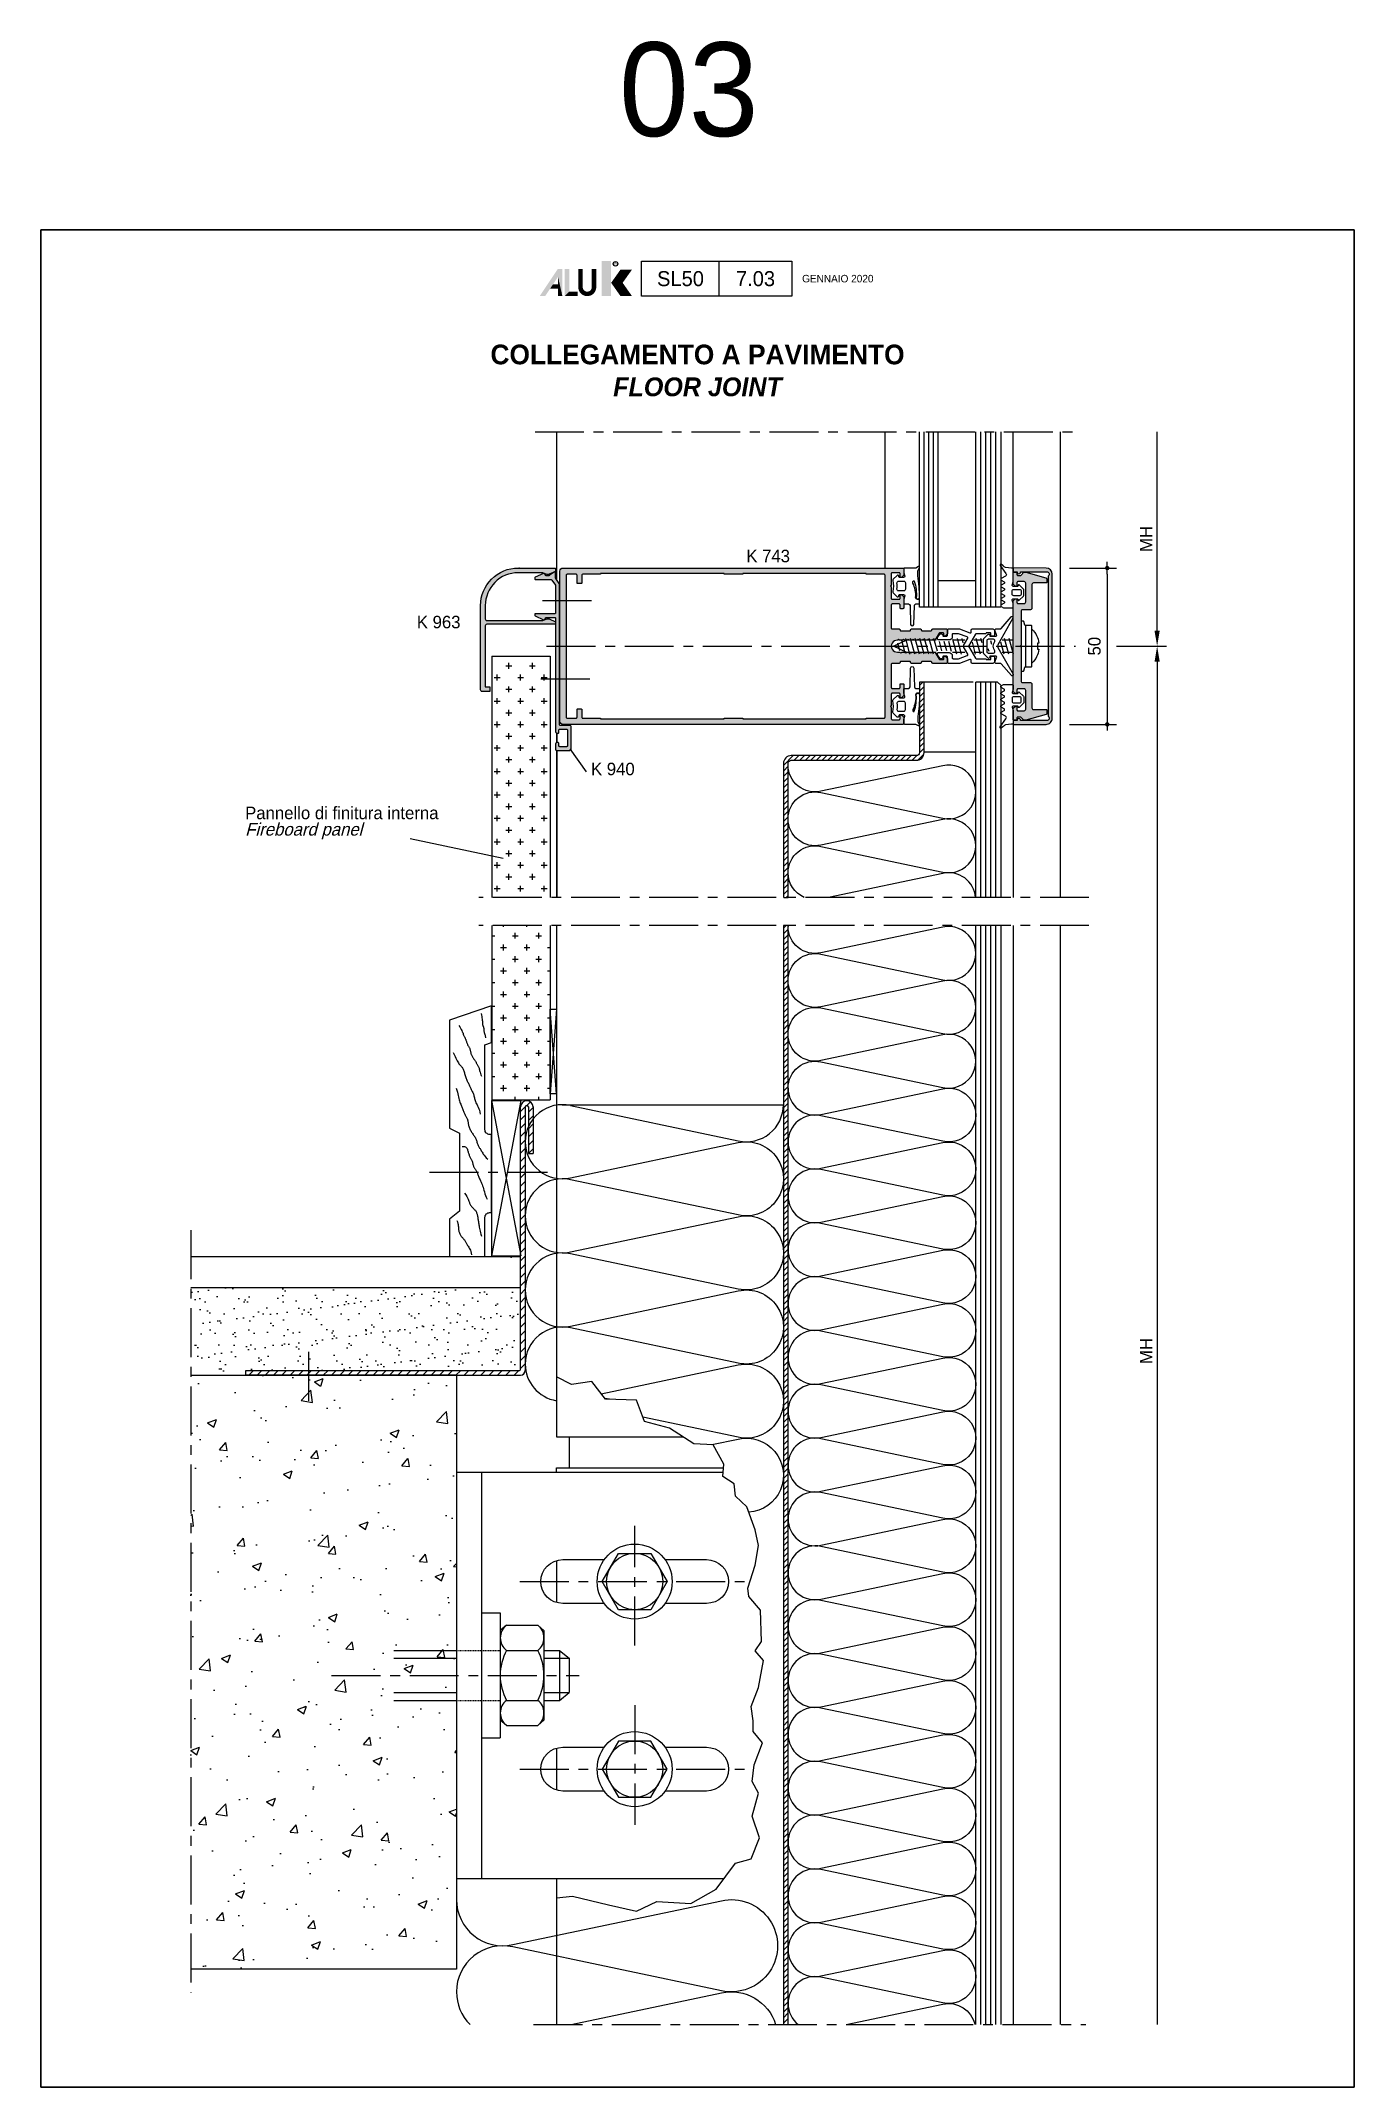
# Model space of a CAD drawing. Header units: millimetres. Extents: x -153 to 2280, y 0 to 724.
# Drawn here: x 460 to 670, y 397 to 724.2 of the extents above; entities that cross this region are included whole.
import ezdxf
from ezdxf.enums import TextEntityAlignment as Align

# ---------------------------------------------------------------- set-up
doc = ezdxf.new("R2010")
doc.units = ezdxf.units.MM
doc.header["$LTSCALE"] = 0.025
doc.header["$MEASUREMENT"] = 0
doc.linetypes.add('CENTER', pattern=[2, 1.25, -0.25, 0.25, -0.25])
doc.linetypes.add('HIDDEN', pattern=[0.375, 0.25, -0.125])
doc.layers.get('0').update_dxf_attribs({"lineweight": 5})
for name, color, linetype in [('ASSI', 1, 'CENTER'), ('FILL', 253, 'Continuous'), ('FINE', 7, 'Continuous'), ('GOMMA', 80, 'Continuous'), ('GROSSA', 8, 'Continuous'), ('MARCHIO', 7, 'Continuous'), ('MURO', 5, 'Continuous'), ('NASCOSTA', 7, 'HIDDEN'), ('QUOTE', 254, 'Continuous'), ('TESTO', 2, 'Continuous'), ('TRATTEGGI', 140, 'Continuous'), ('VETRO', 140, 'Continuous')]:
    doc.layers.add(name, color=color, linetype=linetype)
doc.styles.add('Aluk Text', font='GOTHIC.TTF')
doc.styles.add('CARTIGLIO', font='GOTHIC.TTF')
doc.styles.get("Standard").update_dxf_attribs({"font": 'arial.ttf'})
doc.dimstyles.new('SCALA_1-2$0', dxfattribs={"dimtxt": 2, "dimasz": 1, "dimexe": 1.5, "dimexo": 1.5, "dimgap": 1, "dimtad": 3, "dimlfac": 2, "dimdsep": 46, "dimtxsty": 'Standard', "dimblk1": 'PUNTO', "dimblk2": 'PUNTO', "dimsah": 1, "dimcen": 0, "dimclrt": 2, "dimaunit": 1, "dimadec": 0, "dimazin": 0, "dimtfac": 0.7, "dimtmove": 0, "dimatfit": 3, "dimldrblk": 'PUNTO', "dimfxl": 1, "dimtolj": 2, "dimarcsym": 0})
pattern_1 = [(45, (450, 397), (-0.4490128, 0.4490128), [])]

msp = doc.modelspace()

# ---------------------------------------------------------------- texts
at = {"layer": 'QUOTE', "color": 2, "char_height": 2, "attachment_point": 5, "rotation": 90, "style": 'Aluk Text'}
for insert in [(636.752, 644.573), (636.752, 514.713)]:
    msp.add_mtext('\\A2;MH', dxfattribs=dict(at, insert=insert))
at = {"layer": 'TESTO', "style": 'Aluk Text'}
for s, height, p in [('03', 15, (552.448, 708.989)), ('K 963', 2, (520.113, 630.28)), ('K 940', 2, (547.967, 606.786)), ('Pannello di finitura interna', 2, (492.658, 599.754))]:
    msp.add_text(s, height=height, dxfattribs=at).set_placement(p)
msp.add_text('K 743', height=2, dxfattribs=at).set_placement((576.294, 641.844), align=Align.MIDDLE)
at = {"layer": 'TESTO', "style": 'Aluk Text', "oblique": 15}
msp.add_text('Fireboard panel', height=2, dxfattribs=at).set_placement((492.658, 597.132))
at = {"layer": 'TESTO', "insert": (565, 671.5), "char_height": 3, "width": 169.41468, "attachment_point": 5, "style": 'Aluk Text'}
msp.add_mtext('{\\fCentury Gothic|b1|i0|c0|p34;\\H1.05x;COLLEGAMENTO A PAVIMENTO\\P\\fCentury Gothic|b1|i1|c0|p34;\\H0.95238x;FLOOR JOINT}', dxfattribs=at)

# ---------------------------------------------------------------- blocks, each defined once
blk = doc.blocks.new('*X35')
at = {"color": 0}
for p, q in [((90.47, 183.28), (90.47, 183.5)), ((94.22, 183.28), (94.22, 183.5)), ((88.6, 181.88), (89.06, 181.88)), ((90, 180), (90.94, 180)), ((90.47, 179.53), (90.47, 180.47)), ((91.88, 181.88), (92.81, 181.88)), ((92.34, 181.41), (92.34, 182.34)), ((93.75, 180), (94.69, 180)), ((94.22, 179.53), (94.22, 180.47)), ((95.62, 181.88), (96.56, 181.88)), ((96.09, 181.41), (96.09, 182.34)), ((97.5, 180), (97.91, 180)), ((88.6, 178.12), (89.06, 178.12)), ((90.47, 175.78), (90.47, 176.72)), ((91.88, 178.12), (92.81, 178.12)), ((92.34, 177.66), (92.34, 178.59)), ((94.22, 175.78), (94.22, 176.72)), ((95.62, 178.12), (96.56, 178.12)), ((96.09, 177.66), (96.09, 178.59)), ((88.6, 174.38), (89.06, 174.38)), ((90, 176.25), (90.94, 176.25)), ((91.88, 174.38), (92.81, 174.38)), ((92.34, 173.91), (92.34, 174.84)), ((93.75, 176.25), (94.69, 176.25)), ((95.62, 174.38), (96.56, 174.38)), ((96.09, 173.91), (96.09, 174.84)), ((97.5, 176.25), (97.91, 176.25)), ((88.6, 170.62), (89.06, 170.62)), ((90, 172.5), (90.94, 172.5)), ((90.47, 172.03), (90.47, 172.97)), ((91.88, 170.62), (92.81, 170.62)), ((92.34, 170.16), (92.34, 171.09)), ((93.75, 172.5), (94.69, 172.5)), ((94.22, 172.03), (94.22, 172.97)), ((95.62, 170.62), (96.56, 170.62)), ((96.09, 170.16), (96.09, 171.09)), ((97.5, 172.5), (97.91, 172.5)), ((90, 168.75), (90.94, 168.75)), ((90.47, 168.28), (90.47, 169.22)), ((92.34, 166.41), (92.34, 167.34)), ((93.75, 168.75), (94.69, 168.75)), ((94.22, 168.28), (94.22, 169.22)), ((96.09, 166.41), (96.09, 167.34)), ((97.5, 168.75), (97.91, 168.75)), ((88.6, 166.88), (89.06, 166.88)), ((90, 165), (90.94, 165)), ((90.47, 164.53), (90.47, 165.47)), ((91.88, 166.88), (92.81, 166.88)), ((93.75, 165), (94.69, 165)), ((94.22, 164.53), (94.22, 165.47)), ((95.62, 166.88), (96.56, 166.88)), ((97.5, 165), (97.91, 165)), ((88.6, 163.12), (89.06, 163.12)), ((90, 161.25), (90.94, 161.25)), ((90.47, 160.78), (90.47, 161.72)), ((91.88, 163.12), (92.81, 163.12)), ((92.34, 162.66), (92.34, 163.59)), ((93.75, 161.25), (94.69, 161.25)), ((94.22, 160.78), (94.22, 161.72)), ((95.62, 163.12), (96.56, 163.12)), ((96.09, 162.66), (96.09, 163.59)), ((97.5, 161.25), (97.91, 161.25)), ((88.6, 159.38), (89.06, 159.38)), ((90, 157.5), (90.94, 157.5)), ((90.47, 157.03), (90.47, 157.97)), ((91.88, 159.38), (92.81, 159.38)), ((92.34, 158.91), (92.34, 159.84)), ((93.75, 157.5), (94.69, 157.5)), ((94.22, 157.03), (94.22, 157.97)), ((95.62, 159.38), (96.56, 159.38)), ((96.09, 158.91), (96.09, 159.84)), ((97.5, 157.5), (97.91, 157.5)), ((92.34, 155.63), (92.34, 156.09)), ((96.09, 155.63), (96.09, 156.09))]:
    blk.add_line(p, q, dxfattribs=at)
blk = doc.blocks.new('*X34')
at = {"color": 0}
for p, q in [((134.5, 524.29), (136, 525.79)), ((136.48, 526.27), (137.63, 527.42)), ((137, 524.14), (138.5, 525.64)), ((134.5, 521.64), (136, 523.14)), ((134.5, 518.99), (136, 520.49)), ((134.5, 516.34), (136, 517.84)), ((137, 521.49), (138.5, 522.99)), ((137, 518.84), (138.5, 520.34)), ((137, 516.19), (138.5, 517.69)), ((134.5, 513.69), (136, 515.19)), ((134.5, 511.03), (136, 512.53)), ((137, 513.53), (138.5, 515.03)), ((137, 510.88), (138.5, 512.38)), ((134.5, 508.38), (136, 509.88)), ((134.5, 505.73), (136, 507.23)), ((134.5, 503.08), (136, 504.58)), ((134.5, 500.43), (136, 501.93)), ((134.5, 497.78), (136, 499.28)), ((134.5, 495.12), (136, 496.62)), ((134.5, 492.47), (136, 493.97)), ((134.5, 489.82), (136, 491.32)), ((134.5, 487.17), (136, 488.67)), ((134.5, 484.52), (136, 486.02)), ((134.5, 481.87), (136, 483.37)), ((134.5, 479.21), (136, 480.71)), ((134.5, 476.56), (136, 478.06)), ((134.5, 473.91), (136, 475.41)), ((134.5, 471.26), (136, 472.76)), ((134.5, 468.61), (136, 470.11)), ((134.5, 465.96), (136, 467.46)), ((134.5, 463.3), (136, 464.8)), ((134.5, 460.65), (136, 462.15)), ((134.5, 458), (136, 459.5)), ((134.5, 455.35), (136, 456.85)), ((134.5, 452.7), (136, 454.2)), ((134.5, 450.05), (136, 451.55)), ((134.5, 447.39), (136, 448.89)), ((134.5, 444.74), (136, 446.24)), ((47.55, 440), (49.05, 441.5)), ((50.21, 440), (51.71, 441.5)), ((52.86, 440), (54.36, 441.5)), ((55.51, 440), (57.01, 441.5)), ((58.16, 440), (59.66, 441.5)), ((60.81, 440), (62.31, 441.5)), ((63.46, 440), (64.96, 441.5)), ((66.12, 440), (67.62, 441.5)), ((68.77, 440), (70.27, 441.5)), ((71.42, 440), (72.92, 441.5)), ((74.07, 440), (75.57, 441.5)), ((76.72, 440), (78.22, 441.5)), ((79.37, 440), (80.87, 441.5)), ((82.03, 440), (83.53, 441.5)), ((84.68, 440), (86.18, 441.5)), ((87.33, 440), (88.83, 441.5)), ((89.98, 440), (91.48, 441.5)), ((92.63, 440), (94.13, 441.5)), ((95.28, 440), (96.78, 441.5)), ((97.94, 440), (99.44, 441.5)), ((100.59, 440), (102.09, 441.5)), ((103.24, 440), (104.74, 441.5)), ((105.89, 440), (107.39, 441.5)), ((108.54, 440), (110.04, 441.5)), ((111.19, 440), (112.69, 441.5)), ((113.85, 440), (115.35, 441.5)), ((116.5, 440), (118, 441.5)), ((119.15, 440), (120.65, 441.5)), ((121.8, 440), (123.3, 441.5)), ((124.45, 440), (125.95, 441.5)), ((127.1, 440), (128.6, 441.5)), ((129.76, 440), (131.26, 441.5)), ((132.41, 440), (133.91, 441.5)), ((134.5, 442.09), (136, 443.59)), ((135.27, 440.21), (135.79, 440.72))]:
    blk.add_line(p, q, dxfattribs=at)
blk = doc.blocks.new('k0855')
at = {"layer": 'GROSSA'}
blk.add_lwpolyline([(11.65, 0.8, -0.414214), (11.15, 0.3), (0.3, 0.3), (0, 0), (-0.3, 0.3), (-11.15, 0.3, -0.414214), (-11.65, 0.8), (-11.65, 3.3, 0.414214), (-12.15, 3.8), (-19.75, 3.8, -0.414214), (-20.25, 4.3), (-20.25, 8.3, 0.414214), (-20.55, 8.6), (-21.6, 8.6, 0.339454), (-21.89, 8.38), (-23.65, 1.8), (-23.65, 1.24), (-22.65, 0.24), (-22.65, -0.7, -0.414214), (-22.95, -1), (-23.5, -1, 0.414214), (-23.65, -1.15), (-23.65, -2.05, 0.414214), (-23.5, -2.2), (-19.97, -2.2, 0.198912), (-19.76, -2.11), (-19.24, -1.59, 0.198912), (-19.15, -1.38), (-19.15, -1.3, 0.414214), (-19.45, -1), (-20.35, -1, -0.414214), (-20.65, -0.7), (-20.65, 1.3, -0.414214), (-20.15, 1.8), (-14.15, 1.8, -0.414214), (-13.65, 1.3), (-13.65, -0.7, -0.414214), (-13.95, -1), (-14.85, -1, 0.414214), (-15.15, -1.3), (-15.15, -1.48, 0.198912), (-15.06, -1.69), (-14.64, -2.11, 0.198912), (-14.43, -2.2), (14.43, -2.2, 0.198912), (14.64, -2.11), (15.06, -1.69, 0.198912), (15.15, -1.48), (15.15, -1.3, 0.414214), (14.85, -1), (13.95, -1, -0.414214), (13.65, -0.7), (13.65, 1.3, -0.414214), (14.15, 1.8), (20.14, 1.8, -0.414214), (20.64, 1.3), (20.64, -0.7, -0.414214), (20.34, -1), (19.44, -1, 0.414214), (19.14, -1.3), (19.14, -1.38, 0.198912), (19.23, -1.59), (19.75, -2.11, 0.198912), (19.96, -2.2), (23.49, -2.2, 0.414214), (23.64, -2.05), (23.64, -1.15, 0.414214), (23.49, -1), (22.94, -1, -0.414214), (22.64, -0.7), (22.64, 0.24), (23.64, 1.24), (23.64, 1.8), (21.91, 8.23, 0.339454), (21.43, 8.6), (20.54, 8.6, 0.414214), (20.24, 8.3), (20.24, 4.3, -0.414214), (19.74, 3.8), (12.15, 3.8, 0.414214), (11.65, 3.3)], format="xyb", close=True, dxfattribs=at)
blk = doc.blocks.new('PUNTO')
blk.add_line((-1, 0), (1, 0))
at = {"const_width": 0.35}
blk.add_lwpolyline([(-0.175, 0, 1), (0.175, 0, 1)], format="xyb", close=True, dxfattribs=at)
blk = doc.blocks.new('*D36')
at = {"layer": 'Defpoints', "color": 0, "transparency": 16777216}
for p in [(622.99, 639.92), (622.99, 614.92), (630.53, 614.92)]:
    blk.add_point(p, dxfattribs=at)
at = {"layer": 'QUOTE', "color": 0, "lineweight": -2, "transparency": 16777216}
for p, q in [((624.49, 639.92), (632.03, 639.92)), ((630.53, 638.92), (630.53, 615.92)), ((624.49, 614.92), (632.03, 614.92))]:
    blk.add_line(p, q, dxfattribs=at)
for p, rotation in [((630.53, 639.92), 90), ((630.53, 614.92), 270)]:
    blk.add_blockref('PUNTO', p, dxfattribs=dict(at, rotation=rotation))
at = {"layer": 'QUOTE', "color": 2, "transparency": 16777216, "insert": (628.48, 627.42), "char_height": 2, "attachment_point": 5, "rotation": 90, "style": 'Aluk Text'}
blk.add_mtext('\\A2;50', dxfattribs=at)
blk = doc.blocks.new('NMC')
at = {"layer": 'MARCHIO'}
blk.add_line((3.48, -10.6), (3.48, -5), dxfattribs=at)
at = {"layer": 'MARCHIO', "const_width": 0.715}
blk.add_lwpolyline([(-16.55, -6.25), (-16.55, -9.16, -1), (-18.71, -9.16), (-18.71, -6.25)], format="xyb", dxfattribs=at)
at = {"layer": 'MARCHIO'}
blk.add_lwpolyline([(15.08, -10.6), (-8.93, -10.6), (-8.93, -5), (15.08, -5)], close=True, dxfattribs=at)
blk.add_circle((-13.11, -5.43), 0.354, dxfattribs=at)
for points in [[(-25.23, -10.6), (-24.37, -10.6), (-22.33, -6.25), (-22.31, -7.51)], [(-22.33, -6.25), (-22.31, -7.51), (-21.6, -6.25), (-21.6, -10.6)], [(-21.23, -6.25), (-20.51, -6.25), (-21.23, -10.6), (-20.51, -9.88)], [(-15.33, -4.97), (-13.83, -4.97), (-15.33, -10.6), (-13.83, -10.6)], [(-12.31, -6.35), (-10.47, -6.35), (-13.81, -8.47), (-11.97, -8.47)], [(-23.11, -8.71), (-23.58, -9.42), (-22.31, -8.71), (-22.31, -9.42)], [(-22.31, -10.6), (-21.6, -10.6), (-22.31, -7.51)], [(-13.81, -8.47), (-11.97, -8.47), (-12.31, -10.6), (-10.47, -10.6)], [(-20.51, -9.88), (-21.23, -10.6), (-19.14, -9.88), (-19.14, -10.6)]]:
    blk.add_solid(points, dxfattribs=at)
blk.add_text('R', height=0.356, dxfattribs=at).set_placement((-13.11, -5.43), align=Align.MIDDLE)
at = {"layer": 'MARCHIO', "color": 2, "style": 'CARTIGLIO'}
for tag, p in [('SERIE', (-2.72, -7.8)), ('PAG', (9.28, -7.8))]:
    blk.add_attdef(tag, text='', height=2.4, dxfattribs=at).set_placement(p, align=Align.MIDDLE)
blk.add_attdef('REVISIONE', text='', height=1.2, dxfattribs=at).set_placement((16.73, -7.8), align=Align.MIDDLE_LEFT)

# ---------------------------------------------------------------- dimensions: what is measured, and where the dimension line sits
at = {"layer": 'QUOTE'}
dim = msp.add_linear_dim(base=(630.531, 614.916), p1=(622.988, 639.924), p2=(622.988, 614.916), angle=90, dimstyle='SCALA_1-2$0', override={"dimdec": 0, "dimtxsty": 'Aluk Text'}, dxfattribs=at)
dim.commit()
dim.dimension.update_dxf_attribs({"geometry": '*D36', "text_midpoint": (628.481, 627.42)})

# ---------------------------------------------------------------- hatches: boundary and pattern name
at = {"layer": 'FILL'}
h = msp.add_hatch(color=256, dxfattribs=at)
edge = h.paths.add_edge_path()
edge.add_arc((536.314, 633.92), 5.25, 90, 180)
edge.add_line((531.064, 633.92), (531.064, 631.77))
edge.add_arc((531.314, 631.77), 0.25, 180, 270)
edge.add_line((531.314, 631.52), (540.285, 631.52))
edge.add_line((540.285, 631.52), (540.896, 631.78))
edge.add_arc((541.092, 631.32), 0.5, 65, 113.06, ccw=False)
edge.add_line((541.303, 631.773), (542.314, 631.301))
edge.add_line((542.314, 631.301), (542.314, 630.92))
edge.add_line((542.314, 630.92), (531.314, 630.92))
edge.add_arc((531.314, 630.67), 0.25, 90, 180)
edge.add_line((531.064, 630.67), (531.064, 620.92))
edge.add_line((531.064, 620.92), (531.814, 620.92))
edge.add_line((531.814, 620.92), (531.814, 620.17))
edge.add_line((531.814, 620.17), (530.564, 620.17))
edge.add_arc((530.564, 620.42), 0.25, 180, 270, ccw=False)
edge.add_line((530.314, 620.42), (530.314, 633.92))
edge.add_arc((536.314, 633.92), 6, 90, 180, ccw=False)
edge.add_line((536.314, 639.92), (542.314, 639.92))
edge.add_line((542.314, 639.92), (542.314, 639.388))
edge.add_line((542.314, 639.388), (541.303, 638.917))
edge.add_arc((541.092, 639.37), 0.5, 246.94, 295, ccw=False)
edge.add_line((540.896, 638.91), (540.285, 639.17))
edge.add_line((540.285, 639.17), (536.314, 639.17))
h = msp.add_hatch(color=256, dxfattribs=at)
edge = h.paths.add_edge_path()
edge.add_line((540.769, 638.729), (540.568, 638.995))
edge.add_arc((540.439, 638.92), 0.15, 30, 120)
edge.add_line((540.364, 639.05), (539.051, 638.44))
edge.add_arc((539.114, 638.304), 0.15, 114.92105, 180)
edge.add_line((538.964, 638.304), (538.964, 638.22))
edge.add_arc((539.114, 638.22), 0.15, 180, 270)
edge.add_line((539.114, 638.07), (541.584, 638.07))
edge.add_arc((541.584, 637.92), 0.15, 34.55348, 90, ccw=False)
edge.add_line((541.708, 638.005), (542.288, 637.163))
edge.add_arc((542.164, 637.078), 0.15, 0, 34.55348, ccw=False)
edge.add_line((542.314, 637.078), (542.314, 632.77))
edge.add_arc((542.164, 632.77), 0.15, -90, 0, ccw=False)
edge.add_line((542.164, 632.62), (539.114, 632.62))
edge.add_arc((539.114, 632.47), 0.15, 90, 180)
edge.add_line((538.964, 632.47), (538.964, 632.386))
edge.add_arc((539.114, 632.386), 0.15, 180, 245.07895)
edge.add_line((539.051, 632.25), (540.364, 631.64))
edge.add_arc((540.439, 631.77), 0.15, 240, 330)
edge.add_line((540.568, 631.695), (540.769, 631.96))
edge.add_arc((540.889, 631.87), 0.15, 90, 142.94732, ccw=False)
edge.add_line((540.889, 632.02), (542.164, 632.02))
edge.add_arc((542.164, 631.87), 0.15, 0, 90, ccw=False)
edge.add_line((542.314, 631.87), (542.314, 613.707))
edge.add_arc((542.464, 613.707), 0.15, 180, 255)
edge.add_line((542.425, 613.562), (542.625, 613.509))
edge.add_arc((542.664, 613.653), 0.15, 255, 360)
edge.add_line((542.814, 613.653), (542.814, 614.003))
edge.add_arc((542.964, 614.003), 0.15, 90, 180, ccw=False)
edge.add_line((542.964, 614.153), (544.064, 614.153))
edge.add_arc((544.064, 614.003), 0.15, 0, 90, ccw=False)
edge.add_line((544.214, 614.003), (544.214, 611.503))
edge.add_arc((544.064, 611.503), 0.15, -90, 0, ccw=False)
edge.add_line((544.064, 611.353), (542.964, 611.353))
edge.add_arc((542.964, 611.503), 0.15, 180, 270, ccw=False)
edge.add_line((542.814, 611.503), (542.814, 611.853))
edge.add_arc((542.664, 611.853), 0.15, 0, 105)
edge.add_line((542.625, 611.998), (542.425, 611.945))
edge.add_arc((542.464, 611.8), 0.15, 105, 180)
edge.add_line((542.314, 611.8), (542.314, 610.903))
edge.add_arc((542.464, 610.903), 0.15, 180, 270)
edge.add_line((542.464, 610.753), (544.564, 610.753))
edge.add_arc((544.564, 611.003), 0.25, 270, 360)
edge.add_line((544.814, 611.003), (544.814, 614.503))
edge.add_arc((544.564, 614.503), 0.25, 0, 90)
edge.add_line((544.564, 614.753), (543.064, 614.753))
edge.add_arc((543.064, 614.903), 0.15, 180, 270, ccw=False)
edge.add_line((542.914, 614.903), (542.914, 637.353))
edge.add_arc((542.764, 637.353), 0.15, 360, 394.55348)
edge.add_line((542.888, 637.438), (542.341, 638.232))
edge.add_arc((542.464, 638.317), 0.15, 180, 214.55348, ccw=False)
edge.add_line((542.314, 638.317), (542.314, 639.153))
edge.add_arc((542.164, 639.153), 0.15, 0, 126.56321)
edge.add_line((542.075, 639.273), (541.301, 638.699))
edge.add_arc((541.212, 638.82), 0.15, 270, 306.56321, ccw=False)
edge.add_line((541.212, 638.67), (540.889, 638.67))
edge.add_arc((540.889, 638.82), 0.15, 217.05268, 270, ccw=False)
h = msp.add_hatch(color=256, dxfattribs=at)
edge = h.paths.add_edge_path()
edge.add_arc((604.834, 630.015), 0.155, 1.8558, 88.26418, ccw=False)
edge.add_line((604.989, 630.02), (604.989, 629.432))
edge.add_arc((604.839, 629.432), 0.15, 315, 360, ccw=False)
edge.add_line((604.945, 629.326), (604.683, 629.064))
edge.add_arc((604.561, 629.186), 0.173, 185.31606, 315, ccw=False)
edge.add_line((604.389, 629.17), (604.389, 629.42))
edge.add_arc((604.239, 629.42), 0.15, 360, 450)
edge.add_line((604.239, 629.57), (603.755, 629.57))
edge.add_arc((603.755, 629.42), 0.15, 90, 150)
edge.add_line((603.625, 629.495), (603.019, 628.445))
edge.add_line((603.019, 628.445), (602.889, 628.37))
edge.add_line((602.889, 628.37), (602.841, 628.37))
edge.add_line((602.841, 628.37), (602.691, 628.52))
edge.add_line((602.691, 628.52), (602.541, 628.37))
edge.add_line((602.541, 628.37), (602.044, 628.37))
edge.add_line((602.044, 628.37), (601.894, 628.52))
edge.add_line((601.894, 628.52), (601.744, 628.37))
edge.add_line((601.744, 628.37), (601.249, 628.37))
edge.add_line((601.249, 628.37), (601.099, 628.52))
edge.add_line((601.099, 628.52), (600.949, 628.37))
edge.add_line((600.949, 628.37), (600.454, 628.37))
edge.add_line((600.454, 628.37), (600.304, 628.52))
edge.add_line((600.304, 628.52), (600.154, 628.37))
edge.add_line((600.154, 628.37), (599.659, 628.37))
edge.add_line((599.659, 628.37), (599.509, 628.52))
edge.add_line((599.509, 628.52), (599.359, 628.37))
edge.add_line((599.359, 628.37), (598.864, 628.37))
edge.add_line((598.864, 628.37), (598.714, 628.52))
edge.add_line((598.714, 628.52), (598.564, 628.37))
edge.add_line((598.564, 628.37), (598.069, 628.37))
edge.add_line((598.069, 628.37), (597.919, 628.52))
edge.add_line((597.919, 628.52), (597.769, 628.37))
edge.add_line((597.769, 628.37), (597.274, 628.37))
edge.add_line((597.274, 628.37), (597.124, 628.52))
edge.add_line((597.124, 628.52), (596.973, 628.369))
edge.add_arc((596.939, 627.42), 0.95, 87.94461, 272.05539)
edge.add_line((596.973, 626.47), (597.372, 626.47))
edge.add_line((597.372, 626.47), (597.522, 626.32))
edge.add_line((597.522, 626.32), (597.672, 626.47))
edge.add_line((597.672, 626.47), (598.167, 626.47))
edge.add_line((598.167, 626.47), (598.317, 626.32))
edge.add_line((598.317, 626.32), (598.467, 626.47))
edge.add_line((598.467, 626.47), (598.962, 626.47))
edge.add_line((598.962, 626.47), (599.112, 626.32))
edge.add_line((599.112, 626.32), (599.262, 626.47))
edge.add_line((599.262, 626.47), (599.757, 626.47))
edge.add_line((599.757, 626.47), (599.907, 626.32))
edge.add_line((599.907, 626.32), (600.057, 626.47))
edge.add_line((600.057, 626.47), (600.552, 626.47))
edge.add_line((600.552, 626.47), (600.702, 626.32))
edge.add_line((600.702, 626.32), (600.852, 626.47))
edge.add_line((600.852, 626.47), (601.347, 626.47))
edge.add_line((601.347, 626.47), (601.497, 626.32))
edge.add_line((601.497, 626.32), (601.647, 626.47))
edge.add_line((601.647, 626.47), (602.142, 626.47))
edge.add_line((602.142, 626.47), (602.292, 626.32))
edge.add_line((602.292, 626.32), (602.442, 626.47))
edge.add_line((602.442, 626.47), (602.889, 626.47))
edge.add_arc((602.889, 626.32), 0.15, 30, 90, ccw=False)
edge.add_line((603.019, 626.395), (603.625, 625.345))
edge.add_arc((603.755, 625.42), 0.15, 210, 270)
edge.add_line((603.755, 625.27), (604.239, 625.27))
edge.add_arc((604.239, 625.42), 0.15, 270, 360)
edge.add_line((604.389, 625.42), (604.389, 625.67))
edge.add_arc((604.561, 625.653), 0.173, 45.42337, 174.26057, ccw=False)
edge.add_line((604.683, 625.776), (604.945, 625.514))
edge.add_arc((604.839, 625.408), 0.15, 0, 45, ccw=False)
edge.add_line((604.989, 625.408), (604.989, 624.82))
edge.add_arc((604.839, 624.82), 0.15, 270.11656, 360, ccw=False)
edge.add_line((604.839, 624.67), (602.637, 624.67))
edge.add_arc((602.637, 624.82), 0.15, 180, 270, ccw=False)
edge.add_arc((602.337, 624.82), 0.15, 0, 90)
edge.add_line((602.337, 624.97), (600.937, 624.97))
edge.add_arc((600.937, 624.82), 0.15, 90, 180)
edge.add_arc((600.637, 624.82), 0.15, -90, 0, ccw=False)
edge.add_line((600.637, 624.67), (599.237, 624.67))
edge.add_arc((599.237, 624.82), 0.15, 180, 270, ccw=False)
edge.add_arc((598.937, 624.82), 0.15, 0, 90)
edge.add_line((598.937, 624.97), (597.539, 624.97))
edge.add_arc((597.539, 624.82), 0.15, 90, 180)
edge.add_arc((597.239, 624.82), 0.15, -90, 0, ccw=False)
edge.add_line((597.239, 624.67), (596.139, 624.67))
edge.add_arc((596.139, 624.52), 0.15, 90, 180)
edge.add_line((595.989, 624.52), (595.989, 620.82))
edge.add_arc((596.139, 620.82), 0.15, 180, 270)
edge.add_line((596.139, 620.67), (597.239, 620.67))
edge.add_arc((597.239, 620.82), 0.15, 270, 360)
edge.add_line((597.389, 620.82), (597.389, 621.27))
edge.add_arc((597.539, 621.27), 0.15, 90, 180, ccw=False)
edge.add_line((597.539, 621.42), (597.839, 621.42))
edge.add_arc((597.839, 621.27), 0.15, 0, 90, ccw=False)
edge.add_line((597.989, 621.27), (597.989, 619.582))
edge.add_arc((597.839, 619.582), 0.15, 315, 360, ccw=False)
edge.add_line((597.945, 619.476), (597.683, 619.214))
edge.add_arc((597.577, 619.32), 0.15, 270, 315, ccw=False)
edge.add_line((597.577, 619.17), (597.539, 619.17))
edge.add_arc((597.539, 619.32), 0.15, 180, 270, ccw=False)
edge.add_line((597.389, 619.32), (597.389, 619.77))
edge.add_arc((597.239, 619.77), 0.15, 0, 90)
edge.add_line((597.239, 619.92), (596.139, 619.92))
edge.add_arc((596.139, 619.77), 0.15, 90, 180)
edge.add_line((595.989, 619.77), (595.989, 617.944))
edge.add_line((595.989, 617.944), (595.839, 617.795))
edge.add_line((595.839, 617.795), (595.989, 617.646))
edge.add_line((595.989, 617.646), (595.989, 615.82))
edge.add_arc((596.139, 615.82), 0.15, 180, 270)
edge.add_line((596.139, 615.67), (597.239, 615.67))
edge.add_arc((597.239, 615.82), 0.15, 270, 360)
edge.add_line((597.389, 615.82), (597.389, 616.27))
edge.add_arc((597.539, 616.27), 0.15, 90, 180, ccw=False)
edge.add_line((597.539, 616.42), (597.577, 616.42))
edge.add_arc((597.577, 616.27), 0.15, 45, 90, ccw=False)
edge.add_line((597.683, 616.376), (597.945, 616.114))
edge.add_arc((597.839, 616.008), 0.15, 0, 45, ccw=False)
edge.add_line((597.989, 616.008), (597.989, 615.07))
edge.add_arc((597.839, 615.07), 0.15, -90, 0, ccw=False)
edge.add_line((597.839, 614.92), (543.489, 614.92))
edge.add_arc((543.489, 615.42), 0.5, 180, 270, ccw=False)
edge.add_line((542.989, 615.42), (542.989, 639.42))
edge.add_arc((543.489, 639.42), 0.5, 90, 180, ccw=False)
edge.add_line((543.489, 639.92), (597.839, 639.92))
edge.add_arc((597.839, 639.77), 0.15, 0, 90, ccw=False)
edge.add_line((597.989, 639.77), (597.989, 638.832))
edge.add_arc((597.839, 638.832), 0.15, -45, 0, ccw=False)
edge.add_line((597.945, 638.726), (597.683, 638.464))
edge.add_arc((597.577, 638.57), 0.15, 270, 315, ccw=False)
edge.add_line((597.577, 638.42), (597.539, 638.42))
edge.add_arc((597.539, 638.57), 0.15, 180, 270, ccw=False)
edge.add_line((597.389, 638.57), (597.389, 639.02))
edge.add_arc((597.239, 639.02), 0.15, 0, 90)
edge.add_line((597.239, 639.17), (596.139, 639.17))
edge.add_arc((596.139, 639.02), 0.15, 90, 180)
edge.add_line((595.989, 639.02), (595.989, 637.194))
edge.add_line((595.989, 637.194), (595.839, 637.045))
edge.add_line((595.839, 637.045), (595.989, 636.896))
edge.add_line((595.989, 636.896), (595.989, 635.07))
edge.add_arc((596.139, 635.07), 0.15, 180, 270)
edge.add_line((596.139, 634.92), (597.239, 634.92))
edge.add_arc((597.239, 635.07), 0.15, 270, 360)
edge.add_line((597.389, 635.07), (597.389, 635.52))
edge.add_arc((597.539, 635.52), 0.15, 90, 180, ccw=False)
edge.add_line((597.539, 635.67), (597.577, 635.67))
edge.add_arc((597.577, 635.52), 0.15, 45, 90, ccw=False)
edge.add_line((597.683, 635.626), (597.945, 635.364))
edge.add_arc((597.839, 635.258), 0.15, 0, 45, ccw=False)
edge.add_line((597.989, 635.258), (597.989, 633.57))
edge.add_arc((597.839, 633.57), 0.15, -90, 0, ccw=False)
edge.add_line((597.839, 633.42), (597.539, 633.42))
edge.add_arc((597.539, 633.57), 0.15, 180, 270, ccw=False)
edge.add_line((597.389, 633.57), (597.389, 634.02))
edge.add_arc((597.239, 634.02), 0.15, 0, 90)
edge.add_line((597.239, 634.17), (596.139, 634.17))
edge.add_arc((596.139, 634.02), 0.15, 90, 180)
edge.add_line((595.989, 634.02), (595.989, 630.32))
edge.add_arc((596.139, 630.32), 0.15, 180, 270)
edge.add_line((596.139, 630.17), (597.239, 630.17))
edge.add_arc((597.239, 630.02), 0.15, 0, 90, ccw=False)
edge.add_arc((597.539, 630.02), 0.15, 180, 270)
edge.add_line((597.539, 629.87), (598.937, 629.87))
edge.add_arc((598.937, 630.02), 0.15, 270, 360)
edge.add_arc((599.237, 630.02), 0.15, 90, 180, ccw=False)
edge.add_line((599.237, 630.17), (600.637, 630.17))
edge.add_arc((600.637, 630.02), 0.15, 0, 90, ccw=False)
edge.add_arc((600.937, 630.02), 0.15, 180, 270)
edge.add_line((600.937, 629.87), (602.337, 629.87))
edge.add_arc((602.337, 630.02), 0.15, 270, 360)
edge.add_arc((602.637, 630.02), 0.15, 90, 180, ccw=False)
edge.add_line((602.637, 630.17), (604.839, 630.17))
edge.add_line((604.839, 630.17), (604.839, 630.17))
edge = h.paths.add_edge_path(flags=16)
edge.add_line((544.139, 615.92), (545.589, 615.92))
edge.add_arc((545.589, 616.07), 0.15, 270, 360)
edge.add_line((545.739, 616.07), (545.739, 617.27))
edge.add_arc((545.889, 617.27), 0.15, 90, 180, ccw=False)
edge.add_line((545.889, 617.42), (546.339, 617.42))
edge.add_arc((546.339, 617.27), 0.15, 0, 90, ccw=False)
edge.add_line((546.489, 617.27), (546.489, 616.07))
edge.add_arc((546.639, 616.07), 0.15, 180, 270)
edge.add_line((546.639, 615.92), (549.489, 615.92))
edge.add_line((549.489, 615.92), (549.489, 615.82))
edge.add_line((549.489, 615.82), (569.239, 615.82))
edge.add_line((569.239, 615.82), (569.239, 615.92))
edge.add_line((569.239, 615.92), (572.239, 615.92))
edge.add_line((572.239, 615.92), (572.239, 615.82))
edge.add_line((572.239, 615.82), (591.989, 615.82))
edge.add_line((591.989, 615.82), (591.989, 615.92))
edge.add_line((591.989, 615.92), (594.839, 615.92))
edge.add_arc((594.839, 616.07), 0.15, 270, 360)
edge.add_line((594.989, 616.07), (594.989, 638.77))
edge.add_arc((594.839, 638.77), 0.15, 0, 90)
edge.add_line((594.839, 638.92), (591.989, 638.92))
edge.add_line((591.989, 638.92), (591.989, 639.02))
edge.add_line((591.989, 639.02), (572.239, 639.02))
edge.add_line((572.239, 639.02), (572.239, 638.92))
edge.add_line((572.239, 638.92), (569.239, 638.92))
edge.add_line((569.239, 638.92), (569.239, 639.02))
edge.add_line((569.239, 639.02), (549.489, 639.02))
edge.add_line((549.489, 639.02), (549.489, 638.92))
edge.add_line((549.489, 638.92), (546.639, 638.92))
edge.add_arc((546.639, 638.77), 0.15, 90, 180)
edge.add_line((546.489, 638.77), (546.489, 637.57))
edge.add_arc((546.339, 637.57), 0.15, -90, 0, ccw=False)
edge.add_line((546.339, 637.42), (545.889, 637.42))
edge.add_arc((545.889, 637.57), 0.15, 180, 270, ccw=False)
edge.add_line((545.739, 637.57), (545.739, 638.77))
edge.add_arc((545.589, 638.77), 0.15, 0, 90)
edge.add_line((545.589, 638.92), (544.139, 638.92))
edge.add_arc((544.139, 638.77), 0.15, 90, 180)
edge.add_line((543.989, 638.77), (543.989, 616.07))
edge.add_arc((544.139, 616.07), 0.15, 180, 270)
h = msp.add_hatch(color=256, dxfattribs=at)
edge = h.paths.add_edge_path()
edge.add_line((616.677, 639.326), (620.862, 639.32))
edge.add_arc((620.862, 638.945), 0.375, -53.1301, 90, ccw=False)
edge.add_line((621.087, 638.645), (621.087, 616.195))
edge.add_arc((620.862, 615.895), 0.375, -90, 53.1301, ccw=False)
edge.add_line((620.862, 615.52), (616.677, 615.517))
edge.add_arc((616.387, 615.549), 0.292, 353.73536, 542.06934)
edge.add_line((616.096, 615.538), (615.488, 615.516))
edge.add_line((615.488, 615.516), (615.488, 614.917))
edge.add_line((615.488, 614.917), (620.736, 614.916))
edge.add_arc((620.737, 615.916), 1, 269.98677, 360)
edge.add_line((621.737, 615.916), (621.737, 638.924))
edge.add_arc((620.737, 638.924), 1, 0, 89.97082)
edge.add_line((620.737, 639.924), (615.488, 639.927))
edge.add_line((615.488, 639.927), (615.488, 639.327))
edge.add_line((615.488, 639.327), (616.096, 639.305))
edge.add_arc((616.387, 639.294), 0.292, 177.88825, 366.22223)
h = msp.add_hatch(color=256, dxfattribs=at)
edge = h.paths.add_edge_path()
edge.add_arc((616.988, 632.995), 0.25, 90, 180)
edge.add_line((616.738, 632.995), (616.738, 627.57))
edge.add_line((616.738, 627.57), (616.588, 627.42))
edge.add_line((616.588, 627.42), (616.738, 627.27))
edge.add_line((616.738, 627.27), (616.738, 621.845))
edge.add_arc((616.988, 621.845), 0.25, 180, 270)
edge.add_line((616.988, 621.595), (618.238, 621.595))
edge.add_arc((618.238, 621.345), 0.25, 0, 90, ccw=False)
edge.add_line((618.488, 621.345), (618.488, 617.545))
edge.add_arc((618.738, 617.545), 0.25, 180, 270)
edge.add_line((618.738, 617.295), (620.738, 617.295))
edge.add_arc((620.738, 617.145), 0.15, 0, 90, ccw=False)
edge.add_line((620.888, 617.145), (620.888, 616.621))
edge.add_arc((620.738, 616.621), 0.15, -75, 0, ccw=False)
edge.add_line((620.777, 616.476), (617.488, 615.595))
edge.add_line((617.488, 615.595), (617.21, 615.595))
edge.add_line((617.21, 615.595), (616.71, 616.095))
edge.add_line((616.71, 616.095), (616.238, 616.095))
edge.add_arc((616.238, 615.945), 0.15, 90, 180)
edge.add_line((616.088, 615.945), (616.088, 615.67))
edge.add_arc((616.013, 615.67), 0.075, -90, 0, ccw=False)
edge.add_line((616.013, 615.595), (615.563, 615.595))
edge.add_arc((615.563, 615.67), 0.075, 180, 270, ccw=False)
edge.add_line((615.488, 615.67), (615.488, 617.433))
edge.add_arc((615.638, 617.433), 0.15, 135, 180, ccw=False)
edge.add_line((615.532, 617.539), (615.794, 617.801))
edge.add_arc((615.9, 617.695), 0.15, 90, 135, ccw=False)
edge.add_line((615.9, 617.845), (615.938, 617.845))
edge.add_arc((615.938, 617.695), 0.15, 0, 90, ccw=False)
edge.add_line((616.088, 617.695), (616.088, 617.245))
edge.add_arc((616.238, 617.245), 0.15, 180, 270)
edge.add_line((616.238, 617.095), (617.238, 617.095))
edge.add_arc((617.238, 617.345), 0.25, 270, 360)
edge.add_line((617.488, 617.345), (617.488, 620.345))
edge.add_arc((617.238, 620.345), 0.25, 0, 90)
edge.add_line((617.238, 620.595), (616.238, 620.595))
edge.add_arc((616.238, 620.445), 0.15, 90, 180)
edge.add_line((616.088, 620.445), (616.088, 619.995))
edge.add_arc((615.938, 619.995), 0.15, -90, 0, ccw=False)
edge.add_line((615.938, 619.845), (615.85, 619.845))
edge.add_arc((615.85, 619.995), 0.15, 225, 270, ccw=False)
edge.add_line((615.744, 619.889), (615.532, 620.101))
edge.add_arc((615.638, 620.207), 0.15, 180, 225, ccw=False)
edge.add_line((615.488, 620.207), (615.488, 634.633))
edge.add_arc((615.638, 634.633), 0.15, 135, 180, ccw=False)
edge.add_line((615.532, 634.739), (615.744, 634.951))
edge.add_arc((615.85, 634.845), 0.15, 90, 135, ccw=False)
edge.add_line((615.85, 634.995), (615.938, 634.995))
edge.add_arc((615.938, 634.845), 0.15, 0, 90, ccw=False)
edge.add_line((616.088, 634.845), (616.088, 634.395))
edge.add_arc((616.238, 634.395), 0.15, 180, 270)
edge.add_line((616.238, 634.245), (617.238, 634.245))
edge.add_arc((617.238, 634.495), 0.25, 270, 360)
edge.add_line((617.488, 634.495), (617.488, 637.489))
edge.add_arc((617.238, 637.489), 0.25, 0, 90)
edge.add_line((617.238, 637.739), (616.238, 637.739))
edge.add_arc((616.238, 637.589), 0.15, 90, 180)
edge.add_line((616.088, 637.589), (616.088, 637.139))
edge.add_arc((615.938, 637.139), 0.15, 270, 360, ccw=False)
edge.add_line((615.938, 636.989), (615.9, 636.989))
edge.add_arc((615.9, 637.139), 0.15, 225, 270, ccw=False)
edge.add_line((615.794, 637.032), (615.532, 637.295))
edge.add_arc((615.638, 637.401), 0.15, 180, 225, ccw=False)
edge.add_line((615.488, 637.401), (615.488, 639.164))
edge.add_arc((615.563, 639.164), 0.075, 90, 180, ccw=False)
edge.add_line((615.563, 639.239), (616.013, 639.239))
edge.add_arc((616.013, 639.164), 0.075, 0, 90, ccw=False)
edge.add_line((616.088, 639.164), (616.088, 638.889))
edge.add_arc((616.238, 638.889), 0.15, 180, 270)
edge.add_line((616.238, 638.739), (616.71, 638.739))
edge.add_line((616.71, 638.739), (617.21, 639.239))
edge.add_line((617.21, 639.239), (617.488, 639.239))
edge.add_line((617.488, 639.239), (620.703, 638.377))
edge.add_arc((620.638, 638.136), 0.25, 0, 75, ccw=False)
edge.add_line((620.888, 638.136), (620.888, 637.689))
edge.add_arc((620.738, 637.689), 0.15, 270, 360, ccw=False)
edge.add_line((620.738, 637.539), (618.738, 637.539))
edge.add_arc((618.738, 637.289), 0.25, 90, 180)
edge.add_line((618.488, 637.289), (618.488, 633.495))
edge.add_arc((618.238, 633.495), 0.25, -90, 0, ccw=False)
edge.add_line((618.238, 633.245), (616.988, 633.245))
h = msp.add_hatch(dxfattribs=at)
h.set_pattern_fill('AR-SAND', color=256, scale=2, style=0)
h.set_pattern_definition([(37.5, (30, 397), (-0.125987, 3.853648), [0, -3.04, 0, -3.4, 0, -3.25]), (7.5, (30, 397), (3.539553, 5.64429), [0, -1.64, 0, -2.74, 0, -1.05]), (327.5, (27.54, 397), (6.228284, 0.011318), [0, -1, 0, -3.6, 0, -4.7]), (317.5, (27.54, 397), (6.012253, 1.75535), [0, -0.5, 0, -2.36, 0, -2.7])])
h.paths.add_polyline_path([(483.952, 524.843), (483.952, 510.842), (492.757, 510.842), (492.757, 511.592), (536.452, 511.592, 0.4142136), (536.702, 511.842), (536.702, 524.843)])
h = msp.add_hatch(dxfattribs=at)
h.set_pattern_fill('AR-CONC', color=256, scale=0.08, style=0)
h.set_pattern_definition([(50, (450, 397), (14.5748, -1.2751), [1.524, -16.764]), (355, (450, 397), (-2.8194, 15.2845), [1.2192, -13.4112]), (100.451, (451.215, 396.894), (11.7554, 14.0093), [1.2952, -14.2472]), (46.184, (450, 401.064), (21.6863, -3.3634), [2.286, -25.146]), (96.636, (451.807, 400.784), (18.9923, 19.794), [1.9428, -21.3708]), (351.184, (450, 401.064), (18.9924, 19.794), [1.8288, -20.1168]), (21, (452.032, 400.048), (12.1292, -8.1812), [1.524, -16.764]), (326, (452.032, 400.048), (4.9442, 14.735), [1.2192, -13.4112]), (71.451, (453.043, 399.366), (17.0733, 6.5538), [1.2952, -14.2472]), (37.5, (450, 397), (0.24709, 6.7644), [0, -13.24864, 0, -13.6144, 0, -13.462]), (7.5, (450, 397), (5.34557, 8.01445), [0, -7.76224, 0, -12.94384, 0, -5.1308]), (327.5, (445.4686, 397), (10.84725, -0.4583), [0, -5.08, 0, -15.8496, 0, -21.0312]), (317.5, (443.437, 397), (11.85033, 2.0341), [0, -6.604, 0, -10.52576, 0, -14.9352])])
h.paths.add_polyline_path([(526.452, 510.842), (492.757, 510.842), (483.952, 510.842), (483.952, 415.843), (526.452, 415.843)])
at = {"layer": 'TRATTEGGI'}
h = msp.add_hatch(dxfattribs=at)
h.set_pattern_fill('ANSI31', color=256, scale=0.2, style=0)
h.set_pattern_definition(pattern_1)
edge = h.paths.add_edge_path()
edge.add_line((578.823, 587.25), (579.488, 587.25))
edge.add_line((579.488, 587.25), (579.488, 608.67))
edge.add_arc((579.988, 608.67), 0.5, 90, 180, ccw=False)
edge.add_line((579.988, 609.17), (599.988, 609.17))
edge.add_arc((599.988, 610.42), 1.25, 270, 360)
edge.add_line((601.238, 610.42), (601.238, 621.67))
edge.add_line((601.238, 621.67), (600.488, 621.67))
edge.add_line((600.488, 621.67), (600.488, 610.42))
edge.add_arc((599.988, 610.42), 0.5, -90, 0, ccw=False)
edge.add_line((599.988, 609.92), (579.988, 609.92))
edge.add_arc((579.988, 608.67), 1.25, 90, 180)
edge.add_line((578.738, 608.67), (578.738, 587.25))
h = msp.add_hatch(dxfattribs=at)
h.set_pattern_fill('ANSI31', color=256, scale=0.2, style=0)
h.set_pattern_definition(pattern_1)
h.paths.add_polyline_path([(578.738, 407.005), (579.488, 407.005), (579.488, 582.75), (578.738, 582.75)])

# ---------------------------------------------------------------- linework, layer by layer
at = {"layer": 'ASSI', "ltscale": 250}
for p, q in [((539.015, 661.725), (626.504, 661.725)), ((548.049, 634.671), (540.148, 634.671)), ((540.875, 627.42), (625.475, 627.42)), ((547.774, 622.17), (539.873, 622.17)), ((627.593, 587.25), (530.053, 587.25)), ((627.593, 582.75), (530.053, 582.75)), ((522.158, 543.307), (541.024, 543.307)), ((483.952, 534.035), (483.952, 412.112)), ((502.793, 514.554), (502.793, 506.072)), ((554.952, 467.617), (554.952, 486.726)), ((536.601, 477.842), (573.536, 477.842)), ((506.491, 462.842), (546.085, 462.842)), ((554.952, 458.068), (554.952, 438.958)), ((536.601, 447.842), (573.536, 447.842)), ((538.796, 407.005), (627.079, 407.005))]:
    msp.add_line(p, q, dxfattribs=at)
at = {"layer": 'FINE'}
for p, q in [((542.488, 639.92), (542.488, 661.725)), ((594.989, 639.92), (594.989, 661.725)), ((615.488, 639.164), (615.488, 661.725)), ((622.988, 661.725), (622.988, 587.25)), ((542.488, 638.018), (542.488, 652.863)), ((598.201, 626.288), (597.653, 628.334)), ((598.983, 626.17), (598.313, 628.67)), ((599.733, 626.17), (599.063, 628.67)), ((600.483, 626.17), (599.813, 628.67)), ((601.233, 626.17), (600.563, 628.67)), ((601.983, 626.17), (601.313, 628.67)), ((602.733, 626.17), (602.063, 628.67)), ((603.366, 626.604), (602.813, 628.67)), ((606.483, 626.17), (605.859, 628.497)), ((607.233, 626.17), (606.563, 628.67)), ((607.499, 627.975), (607.313, 628.67)), ((610.233, 626.17), (609.563, 628.67)), ((610.506, 627.949), (610.313, 628.67)), ((612.08, 627.673), (611.92, 628.27)), ((614.772, 626.17), (614.102, 628.67)), ((615.522, 626.17), (614.852, 628.67)), ((617.445, 630.72), (617.445, 624.12)), ((532.112, 625.825), (532.112, 587.25)), ((532.112, 625.825), (541.422, 625.825)), ((541.422, 625.825), (541.422, 587.25)), ((597.347, 626.677), (597.016, 627.911)), ((604.099, 626.67), (603.697, 628.17)), ((604.849, 626.67), (604.447, 628.17)), ((605.628, 626.561), (605.197, 628.17)), ((609.483, 626.17), (608.981, 628.042)), ((611.625, 626.57), (611.506, 627.016)), ((614.022, 626.17), (613.512, 628.072)), ((609.108, 621.67), (601.313, 621.67)), ((615.488, 616.158), (615.488, 587.25)), ((542.488, 613.545), (542.488, 611.962)), ((542.488, 611.962), (542.488, 613.545)), ((542.488, 587.25), (542.488, 610.753)), ((542.488, 610.753), (542.488, 587.25)), ((601.238, 610.55), (609.488, 610.55)), ((519.042, 596.658), (533.909, 593.532)), ((532.112, 582.75), (532.112, 554.874)), ((541.422, 582.75), (541.422, 554.874)), ((542.452, 582.75), (542.452, 501.006)), ((615.488, 582.75), (615.488, 407.005)), ((622.988, 582.75), (622.988, 407.005)), ((542.452, 569.386), (541.422, 555.862)), ((542.452, 555.862), (541.422, 569.386)), ((532.072, 554.773), (536.75, 529.917)), ((536.75, 554.773), (532.072, 529.917)), ((532.072, 554.773), (532.072, 529.917)), ((532.072, 554.773), (536.75, 554.773)), ((532.112, 554.874), (541.422, 554.874)), ((532.072, 529.917), (536.75, 529.917)), ((550.94, 506.992), (550.216, 507.107)), ((542.452, 501.006), (562.649, 501.006)), ((544.452, 501.006), (544.452, 496.006)), ((542.452, 481.196), (542.452, 474.488)), ((540.452, 465.592), (544.452, 465.592)), ((540.452, 460.092), (544.452, 460.092)), ((542.452, 451.196), (542.452, 444.488)), ((542.452, 430.342), (542.452, 407.005))]:
    msp.add_line(p, q, dxfattribs=at)
at = {"layer": 'FINE', "color": 120}
for p, q in [((532.5, 622.4), (533.437, 622.4)), ((532.969, 621.931), (532.969, 622.869)), ((534.375, 624.275), (535.312, 624.275)), ((534.844, 623.806), (534.844, 624.744)), ((536.25, 622.4), (537.187, 622.4)), ((536.719, 621.931), (536.719, 622.869)), ((538.125, 624.275), (539.062, 624.275)), ((538.594, 623.806), (538.594, 624.744)), ((540, 622.4), (540.937, 622.4)), ((540.469, 621.931), (540.469, 622.869)), ((532.5, 618.65), (533.437, 618.65)), ((532.969, 618.181), (532.969, 619.119)), ((534.375, 620.525), (535.312, 620.525)), ((534.844, 620.056), (534.844, 620.994)), ((536.25, 618.65), (537.187, 618.65)), ((536.719, 618.181), (536.719, 619.119)), ((538.125, 620.525), (539.062, 620.525)), ((538.594, 620.056), (538.594, 620.994)), ((540, 618.65), (540.937, 618.65)), ((540.469, 618.181), (540.469, 619.119)), ((532.969, 614.431), (532.969, 615.369)), ((534.375, 616.775), (535.312, 616.775)), ((534.844, 616.306), (534.844, 617.244)), ((536.719, 614.431), (536.719, 615.369)), ((538.125, 616.775), (539.062, 616.775)), ((538.594, 616.306), (538.594, 617.244)), ((540.469, 614.431), (540.469, 615.369)), ((532.5, 614.9), (533.437, 614.9)), ((534.375, 613.025), (535.312, 613.025)), ((534.844, 612.556), (534.844, 613.494)), ((536.25, 614.9), (537.187, 614.9)), ((538.125, 613.025), (539.062, 613.025)), ((538.594, 612.556), (538.594, 613.494)), ((540, 614.9), (540.937, 614.9)), ((532.5, 611.15), (533.437, 611.15)), ((532.969, 610.681), (532.969, 611.619)), ((534.375, 609.275), (535.312, 609.275)), ((534.844, 608.806), (534.844, 609.744)), ((536.25, 611.15), (537.187, 611.15)), ((536.719, 610.681), (536.719, 611.619)), ((538.125, 609.275), (539.062, 609.275)), ((538.594, 608.806), (538.594, 609.744)), ((540, 611.15), (540.937, 611.15)), ((540.469, 610.681), (540.469, 611.619)), ((532.5, 607.4), (533.437, 607.4)), ((532.969, 606.931), (532.969, 607.869)), ((534.375, 605.525), (535.312, 605.525)), ((534.844, 605.056), (534.844, 605.994)), ((536.25, 607.4), (537.187, 607.4)), ((536.719, 606.931), (536.719, 607.869)), ((538.125, 605.525), (539.062, 605.525)), ((538.594, 605.056), (538.594, 605.994)), ((540, 607.4), (540.937, 607.4)), ((540.469, 606.931), (540.469, 607.869)), ((532.5, 603.65), (533.437, 603.65)), ((532.969, 603.181), (532.969, 604.119)), ((534.844, 601.306), (534.844, 602.244)), ((536.25, 603.65), (537.187, 603.65)), ((536.719, 603.181), (536.719, 604.119)), ((538.594, 601.306), (538.594, 602.244)), ((540, 603.65), (540.937, 603.65)), ((540.469, 603.181), (540.469, 604.119)), ((532.5, 599.9), (533.437, 599.9)), ((532.969, 599.431), (532.969, 600.369)), ((534.375, 601.775), (535.312, 601.775)), ((536.25, 599.9), (537.187, 599.9)), ((536.719, 599.431), (536.719, 600.369)), ((538.125, 601.775), (539.062, 601.775)), ((540, 599.9), (540.937, 599.9)), ((540.469, 599.431), (540.469, 600.369)), ((532.5, 596.15), (533.437, 596.15)), ((532.969, 595.681), (532.969, 596.619)), ((534.375, 598.025), (535.312, 598.025)), ((534.844, 597.556), (534.844, 598.494)), ((536.25, 596.15), (537.187, 596.15)), ((536.719, 595.681), (536.719, 596.619)), ((538.125, 598.025), (539.062, 598.025)), ((538.594, 597.556), (538.594, 598.494)), ((540, 596.15), (540.937, 596.15)), ((540.469, 595.681), (540.469, 596.619)), ((532.5, 592.4), (533.437, 592.4)), ((532.969, 591.931), (532.969, 592.869)), ((534.375, 594.275), (535.312, 594.275)), ((534.844, 593.806), (534.844, 594.744)), ((536.25, 592.4), (537.187, 592.4)), ((536.719, 591.931), (536.719, 592.869)), ((538.125, 594.275), (539.062, 594.275)), ((538.594, 593.806), (538.594, 594.744)), ((540, 592.4), (540.937, 592.4)), ((540.469, 591.931), (540.469, 592.869)), ((532.969, 588.181), (532.969, 589.119)), ((534.375, 590.525), (535.312, 590.525)), ((534.844, 590.056), (534.844, 590.994)), ((536.719, 588.181), (536.719, 589.119)), ((538.125, 590.525), (539.062, 590.525)), ((538.594, 590.056), (538.594, 590.994)), ((540.469, 588.181), (540.469, 589.119)), ((532.5, 588.65), (533.437, 588.65)), ((536.25, 588.65), (537.187, 588.65)), ((540, 588.65), (540.937, 588.65))]:
    msp.add_line(p, q, dxfattribs=at)
at = {"layer": 'FINE'}
for points in [[(603.181, 626.42), (598.475, 626.42), (596.355, 627.42), (598.475, 628.42), (603.181, 628.42)], [(605.798, 628.42), (607.755, 628.42)], [(609.199, 628.42), (610.506, 628.42)], [(613.705, 628.42), (615.488, 628.42)], [(607.755, 626.42), (605.798, 626.42)], [(610.506, 626.42), (609.199, 626.42)], [(615.488, 626.42), (613.715, 626.42)], [(542.452, 427.264), (545.015, 427.519), (550.764, 426.12), (555.256, 425.106), (558.516, 426.659), (563.944, 426.351), (567.974, 428.674), (571.054, 432.819), (573.557, 433.487), (574.904, 436.836), (573.723, 440.34), (574.737, 444.023), (573.723, 445.859), (574.07, 448.528), (575.405, 452.045), (573.903, 453.88), (573.903, 455.548), (573.557, 457.884), (574.737, 460.9), (575.571, 465.238), (574.237, 466.752), (575.238, 468.254), (575.071, 473.259), (573.223, 475.441), (573.056, 476.776), (574.237, 480.446), (574.737, 483.629), (574.237, 486.131), (572.889, 489.815), (571.054, 491.483), (570.887, 493.485), (569.052, 494.653), (569.219, 496.617), (567.512, 499.723), (564.406, 499.877), (560.531, 502.366), (556.501, 503.444), (555.256, 506.858), (550.29, 507.012), (548.121, 509.81), (544.861, 509.348), (542.452, 510.553)], [(542.452, 495.342), (542.452, 496.006), (569.167, 496.006)]]:
    msp.add_lwpolyline(points, dxfattribs=at)
for points in [[(616.738, 623.42), (617.086, 623.42, 0.330962), (617.182, 623.491), (617.349, 624.049, -0.330962), (617.445, 624.12), (618.388, 624.12, 0.4142136), (618.488, 624.22), (618.488, 627.42), (618.488, 630.62, 0.4142136), (618.388, 630.72), (617.445, 630.72, -0.330962), (617.349, 630.791), (617.182, 631.349, 0.330962), (617.086, 631.42), (616.738, 631.42)], [(618.488, 630.12, -0.1708493), (619.607, 627.899), (619.398, 627.899), (619.398, 626.94), (619.607, 626.94, -0.1708493), (618.488, 624.72, -0.1708493)], [(578.823, 587.25), (579.488, 587.25), (579.488, 608.67, -0.4142136), (579.988, 609.17), (599.988, 609.17, 0.4142136), (601.238, 610.42), (601.238, 621.67), (600.488, 621.67), (600.488, 610.42, -0.4142136), (599.988, 609.92), (579.988, 609.92, 0.4142136), (578.738, 608.67), (578.738, 587.25)], [(531.007, 529.843), (531.007, 536.093, -0.4142136), (531.757, 536.843), (532.079, 536.843), (532.079, 549.343), (531.757, 549.343, -0.4142136), (531.007, 550.093), (531.007, 563.667), (532.079, 564.035), (532.079, 569.9), (525.351, 567.59), (525.351, 550.367), (526.944, 549.52), (526.944, 537.06), (525.351, 535.775), (525.351, 529.843)]]:
    msp.add_lwpolyline(points, format="xyb", dxfattribs=at)
for points in [[(578.738, 407.005), (579.488, 407.005), (579.488, 582.75), (578.738, 582.75)], [(541.422, 569.386), (542.452, 569.386), (542.452, 555.862), (541.422, 555.862)]]:
    msp.add_lwpolyline(points, close=True, dxfattribs=at)
at = {"layer": 'FINE', "color": 1, "linetype": 'ByBlock'}
msp.add_point((536.488, 639.92), dxfattribs=at)
at = {"layer": 'FINE'}
msp.add_point((535.185, 529.699), dxfattribs=at)
at = {"layer": 'GOMMA'}
for points in [[(596.932, 635.338, 0.6370703), (597.188, 635.431), (597.201, 635.578, -0.3888787), (597.3, 635.67), (597.989, 635.67, -0.4931454), (598.134, 635.481), (597.989, 634.94), (597.989, 634.32, 0.4142136), (598.139, 634.17), (598.747, 634.17, -0.4052433), (598.997, 633.927), (599.089, 630.912, 0.9697392), (599.589, 630.912), (599.682, 633.927, -0.4052433), (599.931, 634.17), (600.339, 634.17, 0.4142136), (600.489, 634.32), (600.489, 634.77, 0.4142136), (600.339, 634.92), (600.189, 634.92, -0.4142136), (599.889, 635.22, 0.1286776), (599.456, 637.523, -0.3865361), (599.51, 637.854, -0.5226703), (599.668, 637.807, -0.097794), (599.992, 635.174, 1.0114688), (600.491, 635.187, 0.0438089), (600.239, 638.666), (600.239, 639.473), (600.481, 640.03, 0.7195149), (600.34, 640.157), (599.92, 639.92), (598.139, 639.92, 0.4142136), (597.989, 639.77), (597.989, 639.169, 0.0655435), (597.994, 639.13), (598.134, 638.609, -0.4931454), (597.989, 638.42), (597.3, 638.42, -0.3888787), (597.201, 638.511), (597.188, 638.658, 0.6370703), (596.932, 638.751), (596.317, 638.136, 0.2448502), (596.248, 637.916, -0.0877772), (596.248, 636.174, 0.2448502), (596.317, 635.953)], [(615.488, 633.692), (615.488, 634.217, 0.0400852), (615.483, 634.281), (615.343, 634.803, -0.4931454), (615.488, 634.992), (616.177, 634.992, -0.3888787), (616.276, 634.9), (616.282, 634.833, 0.6370703), (616.453, 634.771), (617.115, 635.433, 0.1989124), (617.188, 635.61), (617.188, 636.373, 0.1989124), (617.115, 636.55), (616.453, 637.212, 0.6370703), (616.282, 637.15), (616.276, 637.083, -0.3888787), (616.177, 636.992), (615.488, 636.992, -0.4931454), (615.343, 637.18), (615.488, 637.721), (615.488, 639.642, 0.4142136), (615.238, 639.892), (614.248, 640.01, -0.0754671), (613.866, 640.287), (613.588, 640.554, 0.8769765), (613.428, 640.304), (614.307, 639.04, -0.5220051), (614.273, 638.632), (613.563, 638.222, 0.5773503), (613.563, 637.962), (614.022, 637.697, -0.5773503), (614.022, 637.437), (613.563, 637.172, 0.5773503), (613.563, 636.912), (614.022, 636.647, -0.5773503), (614.022, 636.387), (613.563, 636.122, 0.5773503), (613.563, 635.862), (614.022, 635.596, -0.5773503), (614.022, 635.337), (613.563, 635.071, 0.5773503), (613.563, 634.811), (614.022, 634.546, -0.5773503), (614.022, 634.286), (613.563, 634.021, 0.5773503), (613.563, 633.761), (613.909, 633.562, 0.1316525), (613.984, 633.542), (615.338, 633.542, 0.4142136)], [(597.989, 637.82, -0.4142136), (598.239, 637.57), (598.239, 636.52, -0.4142136), (597.989, 636.27), (597.15, 636.27, -0.4410091), (596.901, 636.542, 0.0453369), (596.901, 637.547, -0.4410091), (597.15, 637.82)], [(616.522, 635.492), (615.571, 635.492, -0.4142136), (615.321, 635.742), (615.321, 636.242, -0.4142136), (615.571, 636.492), (616.522, 636.492, -0.4410091), (616.771, 636.219), (616.771, 635.764, -0.4410091)], [(613.016, 627.631, 0.2216947), (613.016, 627.208), (615.455, 622.921, -1.0913085), (615.219, 622.737), (613.569, 624.601, 0.2539676), (613.443, 624.67), (612.706, 624.67, -0.5205671), (612.565, 624.871), (612.837, 625.618, 0.5205671), (612.696, 625.82), (611.756, 625.82), (611.737, 625.607, -0.6370703), (611.482, 625.514), (610.8, 626.196, -0.1989124), (610.756, 626.302), (610.756, 628.538, -0.1989124), (610.8, 628.644), (611.482, 629.326, -0.6370703), (611.737, 629.233), (611.756, 629.02), (612.696, 629.02, 0.5205671), (612.837, 629.221), (612.565, 629.968, -0.5205671), (612.706, 630.17), (613.443, 630.17, 0.2539676), (613.569, 630.238), (615.167, 632.103, -1.0913085), (615.403, 631.919)], [(604.042, 625.42), (603.864, 625.42, -0.2610883), (603.736, 625.491), (603.398, 626.045, -0.5773503), (603.614, 626.42), (605.239, 626.42, -0.4142136), (605.739, 625.92), (605.739, 625.57, 0.4142136), (605.889, 625.42), (606.758, 625.42), (608.13, 625.919, 0.4663077), (608.208, 626.135), (607.683, 627.045, -0.2679492), (607.683, 627.795), (608.208, 628.705, 0.4663077), (608.13, 628.921), (606.758, 629.42), (605.889, 629.42, 0.4142136), (605.739, 629.27), (605.739, 628.92, -0.4142136), (605.239, 628.42), (603.614, 628.42, -0.5773503), (603.398, 628.795), (603.736, 629.348, -0.2610883), (603.864, 629.42), (604.042, 629.42, -0.3394543), (604.187, 629.309), (604.244, 629.094, 0.3394543), (604.341, 629.02), (604.839, 629.02, 0.4142136), (604.989, 629.17), (604.989, 630.02, -0.4142136), (605.139, 630.17), (606.891, 630.17), (608.539, 629.57), (608.639, 629.57, 0.4142136), (608.789, 629.72), (608.789, 630.02, -0.4142136), (608.939, 630.17), (612.239, 630.17, -0.4142136), (612.489, 629.92), (612.489, 629.17, -0.4142136), (612.339, 629.02), (612.039, 629.02, -0.4142136), (611.889, 629.17), (611.889, 629.495, 0.4142136), (611.814, 629.57), (611.214, 629.57, 0.4142136), (611.139, 629.495, -0.4142136), (611.064, 629.42), (609.574, 629.42, 0.2679492), (609.444, 629.345), (608.333, 627.42), (609.444, 625.495, 0.2679492), (609.574, 625.42), (611.064, 625.42, -0.4142136), (611.139, 625.345), (611.139, 625.345, 0.4142136), (611.214, 625.27), (611.814, 625.27, 0.4142136), (611.889, 625.345), (611.889, 625.67, -0.4142136), (612.039, 625.82), (612.339, 625.82, -0.4142136), (612.489, 625.67), (612.489, 624.92, -0.4142136), (612.239, 624.67), (608.939, 624.67, -0.4142136), (608.789, 624.82), (608.789, 625.12, 0.4142136), (608.639, 625.27), (608.539, 625.27), (606.891, 624.67), (605.139, 624.67, -0.4142136), (604.989, 624.82), (604.989, 625.67, 0.4142136), (604.839, 625.82), (604.341, 625.82, 0.3394543), (604.244, 625.746), (604.187, 625.531, -0.3394543)], [(612.321, 628.52), (611.506, 628.52, 0.4142136), (611.256, 628.27), (611.256, 626.57, 0.4142136), (611.506, 626.32), (612.321, 626.32, 0.5486188), (612.547, 626.675), (612.397, 626.997, -0.2216947), (612.397, 627.842), (612.547, 628.164, 0.5486188)], [(596.932, 619.501, -0.6370703), (597.188, 619.408), (597.201, 619.261, 0.3888787), (597.3, 619.17), (597.989, 619.17, 0.4931454), (598.134, 619.359), (597.989, 619.899), (597.989, 620.52, -0.4142136), (598.139, 620.67), (598.747, 620.67, 0.4052433), (598.997, 620.912), (599.089, 623.927, -0.9697392), (599.589, 623.927), (599.682, 620.912, 0.4052433), (599.931, 620.67), (600.339, 620.67, -0.4142136), (600.489, 620.52), (600.489, 620.07, -0.4142136), (600.339, 619.92), (600.189, 619.92, 0.4142136), (599.889, 619.62, -0.1286776), (599.456, 617.317, 0.3865361), (599.51, 616.985, 0.5226703), (599.668, 617.033, 0.097794), (599.992, 619.666, -1.0114688), (600.491, 619.653, -0.0438089), (600.239, 616.173), (600.239, 615.366), (600.481, 614.81, -0.7195149), (600.34, 614.683), (599.92, 614.92), (598.139, 614.92, -0.4142136), (597.989, 615.07), (597.989, 615.67, -0.0655435), (597.994, 615.709), (598.134, 616.231, 0.4931454), (597.989, 616.42), (597.3, 616.42, 0.3888787), (597.201, 616.328), (597.188, 616.181, -0.6370703), (596.932, 616.088), (596.317, 616.703, -0.2448502), (596.248, 616.924, 0.0877772), (596.248, 618.666, -0.2448502), (596.317, 618.886)], [(597.989, 617.02, 0.4142136), (598.239, 617.27), (598.239, 618.32, 0.4142136), (597.989, 618.57), (597.15, 618.57, 0.4410091), (596.901, 618.297, -0.0453369), (596.901, 617.292, 0.4410091), (597.15, 617.02)], [(615.488, 621.148), (615.488, 620.622, -0.0400852), (615.483, 620.558), (615.343, 620.037, 0.4931454), (615.488, 619.848), (616.177, 619.848, 0.3888787), (616.276, 619.939), (616.282, 620.007, -0.6370703), (616.453, 620.069), (617.115, 619.406, -0.1989124), (617.188, 619.23), (617.188, 618.466, -0.1989124), (617.115, 618.289), (616.453, 617.627, -0.6370703), (616.282, 617.689), (616.276, 617.757, 0.3888787), (616.177, 617.848), (615.488, 617.848, 0.4931454), (615.343, 617.659), (615.488, 617.118), (615.488, 615.198, -0.4142136), (615.238, 614.948), (614.248, 614.83, 0.0754671), (613.866, 614.553), (613.588, 614.285, -0.8769765), (613.428, 614.536), (614.307, 615.799, 0.5220051), (614.273, 616.208), (613.563, 616.617, -0.5773503), (613.563, 616.877), (614.022, 617.143, 0.5773503), (614.022, 617.402), (613.563, 617.668, -0.5773503), (613.563, 617.927), (614.022, 618.193, 0.5773503), (614.022, 618.453), (613.563, 618.718, -0.5773503), (613.563, 618.978), (614.022, 619.243, 0.5773503), (614.022, 619.503), (613.563, 619.768, -0.5773503), (613.563, 620.028), (614.022, 620.293, 0.5773503), (614.022, 620.553), (613.563, 620.818, -0.5773503), (613.563, 621.078), (613.909, 621.278, -0.1316525), (613.984, 621.298), (615.338, 621.298, -0.4142136)], [(616.522, 619.348), (615.571, 619.348, 0.4142136), (615.321, 619.098), (615.321, 618.598, 0.4142136), (615.571, 618.348), (616.522, 618.348, 0.4410091), (616.771, 618.62), (616.771, 619.075, 0.4410091)]]:
    msp.add_lwpolyline(points, format="xyb", close=True, dxfattribs=at)
at = {"layer": 'GROSSA'}
for p, q in [((537.452, 553.74), (537.452, 511.592)), ((537.952, 553.767), (537.952, 546.276)), ((538.702, 553.767), (538.702, 546.276)), ((537.952, 546.276), (538.702, 546.276)), ((483.952, 529.843), (536.702, 529.843)), ((483.952, 524.843), (536.702, 524.843)), ((502.305, 510.842), (502.305, 510.842)), ((526.452, 510.842), (536.702, 510.842)), ((526.452, 495.342), (569.111, 495.342)), ((530.452, 495.342), (530.452, 430.342)), ((530.452, 472.842), (533.452, 472.842)), ((533.452, 472.842), (533.452, 452.842)), ((534.452, 470.842), (533.464, 470.034)), ((534.452, 470.842), (539.452, 470.842)), ((539.452, 470.842), (540.452, 470.024)), ((540.452, 470.024), (540.452, 455.661)), ((516.453, 466.842), (526.452, 466.842)), ((516.453, 465.592), (526.452, 465.592)), ((534.452, 466.842), (539.452, 466.842)), ((540.452, 466.842), (542.952, 466.842)), ((542.952, 466.842), (542.952, 458.842)), ((542.952, 466.842), (544.452, 465.592)), ((544.452, 465.592), (544.452, 460.092)), ((516.453, 460.092), (526.452, 460.092)), ((516.453, 458.842), (526.452, 458.842)), ((534.452, 458.842), (539.452, 458.842)), ((540.452, 458.842), (542.952, 458.842)), ((542.952, 458.842), (544.452, 460.092)), ((534.452, 454.842), (533.464, 455.651)), ((534.452, 454.842), (539.452, 454.842)), ((539.452, 454.842), (540.452, 455.661)), ((530.452, 452.842), (533.452, 452.842)), ((526.452, 430.342), (569.214, 430.342))]:
    msp.add_line(p, q, dxfattribs=at)
for points in [[(536.314, 639.17, 0.4142136), (531.064, 633.92), (531.064, 631.77, 0.4142136), (531.314, 631.52), (540.285, 631.52), (540.896, 631.78, -0.2128302), (541.303, 631.773), (542.314, 631.301), (542.314, 630.92), (531.314, 630.92, 0.4142136), (531.064, 630.67), (531.064, 620.92), (531.814, 620.92), (531.814, 620.17), (530.564, 620.17, -0.4142136), (530.314, 620.42), (530.314, 633.92, -0.4142136), (536.314, 639.92), (542.314, 639.92), (542.314, 639.388), (541.303, 638.917, -0.2128302), (540.896, 638.91), (540.285, 639.17)], [(540.769, 638.729), (540.568, 638.995, 0.4142136), (540.364, 639.05), (539.051, 638.44, 0.2918472), (538.964, 638.304), (538.964, 638.22, 0.4142136), (539.114, 638.07), (541.584, 638.07, -0.2467644), (541.708, 638.005), (542.288, 637.163, -0.1519209), (542.314, 637.078), (542.314, 632.77, -0.4142136), (542.164, 632.62), (539.114, 632.62, 0.4142136), (538.964, 632.47), (538.964, 632.386, 0.2918472), (539.051, 632.25), (540.364, 631.64, 0.4142136), (540.568, 631.695), (540.769, 631.96, -0.2352262), (540.889, 632.02), (542.164, 632.02, -0.4142136), (542.314, 631.87), (542.314, 613.707, 0.3394543), (542.425, 613.562), (542.625, 613.509, 0.4931454), (542.814, 613.653), (542.814, 614.003, -0.4142136), (542.964, 614.153), (544.064, 614.153, -0.4142136), (544.214, 614.003), (544.214, 611.503, -0.4142136), (544.064, 611.353), (542.964, 611.353, -0.4142136), (542.814, 611.503), (542.814, 611.853, 0.4931454), (542.625, 611.998), (542.425, 611.945, 0.3394543), (542.314, 611.8), (542.314, 610.903, 0.4142136), (542.464, 610.753), (544.564, 610.753, 0.4142136), (544.814, 611.003), (544.814, 614.503, 0.4142136), (544.564, 614.753), (543.064, 614.753, -0.4142136), (542.914, 614.903), (542.914, 637.353, 0.1519209), (542.888, 637.438), (542.341, 638.232, -0.1519209), (542.314, 638.317), (542.314, 639.153, 0.6161862), (542.075, 639.273), (541.301, 638.699, -0.1609045), (541.212, 638.67), (540.889, 638.67, -0.2352262)], [(604.839, 630.17, -0.3959703), (604.989, 630.02), (604.989, 629.432, -0.1989124), (604.945, 629.326), (604.683, 629.064, -0.6351332), (604.389, 629.17), (604.389, 629.42, 0.4142136), (604.239, 629.57), (603.755, 629.57, 0.2679492), (603.625, 629.495), (603.019, 628.445), (602.889, 628.37), (602.841, 628.37), (602.691, 628.52), (602.541, 628.37), (602.044, 628.37), (601.894, 628.52), (601.744, 628.37), (601.249, 628.37), (601.099, 628.52), (600.949, 628.37), (600.454, 628.37), (600.304, 628.52), (600.154, 628.37), (599.659, 628.37), (599.509, 628.52), (599.359, 628.37), (598.864, 628.37), (598.714, 628.52), (598.564, 628.37), (598.069, 628.37), (597.919, 628.52), (597.769, 628.37), (597.274, 628.37), (597.124, 628.52), (596.973, 628.369, 1.0365325), (596.973, 626.47), (597.372, 626.47), (597.522, 626.32), (597.672, 626.47), (598.167, 626.47), (598.317, 626.32), (598.467, 626.47), (598.962, 626.47), (599.112, 626.32), (599.262, 626.47), (599.757, 626.47), (599.907, 626.32), (600.057, 626.47), (600.552, 626.47), (600.702, 626.32), (600.852, 626.47), (601.347, 626.47), (601.497, 626.32), (601.647, 626.47), (602.142, 626.47), (602.292, 626.32), (602.442, 626.47), (602.889, 626.47, -0.2679492), (603.019, 626.395), (603.625, 625.345, 0.2679492), (603.755, 625.27), (604.239, 625.27, 0.4142136), (604.389, 625.42), (604.389, 625.67, -0.6299603), (604.683, 625.776), (604.945, 625.514, -0.1989124), (604.989, 625.408), (604.989, 624.82, -0.4136178), (604.839, 624.67), (602.637, 624.67, -0.4142136), (602.487, 624.82, 0.4142136), (602.337, 624.97), (600.937, 624.97, 0.4142136), (600.787, 624.82), (600.787, 624.82, -0.4142136), (600.637, 624.67), (599.237, 624.67, -0.4142136), (599.087, 624.82, 0.4142136), (598.937, 624.97), (597.539, 624.97, 0.4142136), (597.389, 624.82), (597.389, 624.82, -0.4142136), (597.239, 624.67), (596.139, 624.67, 0.4142136), (595.989, 624.52), (595.989, 620.82, 0.4142136), (596.139, 620.67), (597.239, 620.67, 0.4142136), (597.389, 620.82), (597.389, 621.27, -0.4142136), (597.539, 621.42), (597.839, 621.42, -0.4142136), (597.989, 621.27), (597.989, 619.582, -0.1989124), (597.945, 619.476), (597.683, 619.214, -0.1989124), (597.577, 619.17), (597.539, 619.17, -0.4142136), (597.389, 619.32), (597.389, 619.77, 0.4142136), (597.239, 619.92), (596.139, 619.92, 0.4142136), (595.989, 619.77), (595.989, 617.944), (595.839, 617.795), (595.989, 617.646), (595.989, 615.82, 0.4142136), (596.139, 615.67), (597.239, 615.67, 0.4142136), (597.389, 615.82), (597.389, 616.27, -0.4142136), (597.539, 616.42), (597.577, 616.42, -0.1989124), (597.683, 616.376), (597.945, 616.114, -0.1989124), (597.989, 616.008), (597.989, 615.07, -0.4142136), (597.839, 614.92), (543.489, 614.92, -0.4142136), (542.989, 615.42), (542.989, 639.42, -0.4142136), (543.489, 639.92), (597.839, 639.92, -0.4142136), (597.989, 639.77), (597.989, 638.832, -0.1989124), (597.945, 638.726), (597.683, 638.464, -0.1989124), (597.577, 638.42), (597.539, 638.42, -0.4142136), (597.389, 638.57), (597.389, 639.02, 0.4142136), (597.239, 639.17), (596.139, 639.17, 0.4142136), (595.989, 639.02), (595.989, 637.194), (595.839, 637.045), (595.989, 636.896), (595.989, 635.07, 0.4142136), (596.139, 634.92), (597.239, 634.92, 0.4142136), (597.389, 635.07), (597.389, 635.52, -0.4142136), (597.539, 635.67), (597.577, 635.67, -0.1989124), (597.683, 635.626), (597.945, 635.364, -0.1989124), (597.989, 635.258), (597.989, 633.57, -0.4142136), (597.839, 633.42), (597.539, 633.42, -0.4142136), (597.389, 633.57), (597.389, 634.02, 0.4142136), (597.239, 634.17), (596.139, 634.17, 0.4142136), (595.989, 634.02), (595.989, 630.32, 0.4142136), (596.139, 630.17), (597.239, 630.17, -0.4142136), (597.389, 630.02), (597.389, 630.02, 0.4142136), (597.539, 629.87), (598.937, 629.87, 0.4142136), (599.087, 630.02, -0.4142136), (599.237, 630.17), (600.637, 630.17, -0.4142136), (600.787, 630.02), (600.787, 630.02, 0.4142136), (600.937, 629.87), (602.337, 629.87, 0.4142136), (602.487, 630.02, -0.4142136), (602.637, 630.17), (604.839, 630.17)], [(544.139, 615.92), (545.589, 615.92, 0.4142136), (545.739, 616.07), (545.739, 617.27, -0.4142136), (545.889, 617.42), (546.339, 617.42, -0.4142136), (546.489, 617.27), (546.489, 616.07, 0.4142136), (546.639, 615.92), (549.489, 615.92), (549.489, 615.82), (569.239, 615.82), (569.239, 615.92), (572.239, 615.92), (572.239, 615.82), (591.989, 615.82), (591.989, 615.92), (594.839, 615.92, 0.4142136), (594.989, 616.07), (594.989, 638.77, 0.4142136), (594.839, 638.92), (591.989, 638.92), (591.989, 639.02), (572.239, 639.02), (572.239, 638.92), (569.239, 638.92), (569.239, 639.02), (549.489, 639.02), (549.489, 638.92), (546.639, 638.92, 0.4142136), (546.489, 638.77), (546.489, 637.57, -0.4142136), (546.339, 637.42), (545.889, 637.42, -0.4142136), (545.739, 637.57), (545.739, 638.77, 0.4142136), (545.589, 638.92), (544.139, 638.92, 0.4142136), (543.989, 638.77), (543.989, 616.07, 0.4142136)], [(616.677, 639.326), (620.862, 639.32, -0.7207592), (621.087, 638.645), (621.087, 616.195, -0.7207592), (620.862, 615.52), (616.677, 615.517, 1.0755067), (616.096, 615.538), (615.488, 615.516), (615.488, 614.917), (620.736, 614.916, 0.4142812), (621.737, 615.916), (621.737, 638.924, 0.4140644), (620.737, 639.924), (615.488, 639.927), (615.488, 639.327), (616.096, 639.305, 1.0755067)]]:
    msp.add_lwpolyline(points, format="xyb", close=True, dxfattribs=at)
for points in [[(526.496, 510.842), (492.757, 510.842), (492.757, 511.592), (536.452, 511.592, 0.4142136), (536.702, 511.842), (536.702, 553.755)], [(550.078, 474.342), (543.452, 474.342, -1), (543.452, 481.342), (550.078, 481.342)], [(559.825, 481.342), (566.452, 481.342, -1), (566.452, 474.342), (559.825, 474.342)], [(550.078, 444.342), (543.452, 444.342, -1), (543.452, 451.342), (550.078, 451.342)], [(559.825, 451.342), (566.452, 451.342, -1), (566.452, 444.342), (559.825, 444.342)]]:
    msp.add_lwpolyline(points, format="xyb", dxfattribs=at)
for points in [[(552.354, 473.342), (549.756, 477.842), (552.354, 482.342), (557.55, 482.342), (560.148, 477.842), (557.55, 473.342)], [(552.354, 452.342), (549.756, 447.842), (552.354, 443.342), (557.55, 443.342), (560.148, 447.842), (557.55, 452.342)]]:
    msp.add_lwpolyline(points, close=True, dxfattribs=at)
for centre, radius in [((554.952, 477.842), 6), ((554.952, 477.842), 4.5), ((554.952, 447.842), 6), ((554.952, 447.842), 4.5)]:
    msp.add_circle(centre, radius, dxfattribs=at)
for centre, radius, start, end in [((537.702, 553.73), 1, 1.42227, 179.43831), ((537.702, 553.73), 0.25, 1.42227, 179.43831), ((536.702, 511.592), 0.75, 270, 0), ((535.959, 468.842), 2.504, 126.99447, 233.00553), ((537.945, 468.842), 2.504, 306.99447, 53.00553), ((541.952, 462.842), 8.5, 151.92751, 208.07249), ((531.952, 462.842), 8.5, 331.92751, 28.07249), ((535.959, 456.842), 2.504, 126.99447, 233.00553), ((537.945, 456.842), 2.504, 306.99447, 53.00553)]:
    msp.add_arc(centre, radius, start, end, dxfattribs=at)
at = {"layer": 'MARCHIO'}
for points in [[(670, 694), (460, 694), (460, 397), (670, 397)], [(460, 397), (460, 694), (670, 694), (670, 397)]]:
    msp.add_lwpolyline(points, close=True, dxfattribs=at)
at = {"layer": 'MURO'}
for p, q in [((483.952, 510.842), (526.452, 510.842)), ((526.452, 510.842), (526.452, 415.843)), ((526.452, 415.843), (483.952, 415.843))]:
    msp.add_line(p, q, dxfattribs=at)
at = {"layer": 'NASCOSTA'}
for p, q in [((526.452, 466.842), (533.491, 466.842)), ((526.452, 458.842), (533.491, 458.842))]:
    msp.add_line(p, q, dxfattribs=at)
at = {"layer": 'QUOTE'}
for p, q in [((638.502, 629.92), (638.502, 661.725)), ((632.002, 627.42), (640.002, 627.42)), ((632.002, 627.42), (640.002, 627.42)), ((638.502, 624.92), (638.502, 407.005)), ((544.564, 611.003), (547.196, 607.344))]:
    msp.add_line(p, q, dxfattribs=at)
for points in [[(638.085, 629.92), (638.919, 629.92), (638.502, 627.42)], [(638.085, 624.92), (638.919, 624.92), (638.502, 627.42)]]:
    msp.add_solid(points, dxfattribs=at)
at = {"layer": 'TRATTEGGI'}
for p, q in [((543.377, 554.103), (578.738, 554.103)), ((544.677, 553.959), (571.511, 548.322))]:
    msp.add_line(p, q, dxfattribs=at)
for points in [[(579.488, 599.807, -0.4806248), (584.739, 604.008), (604.235, 599.912, 1.25), (604.235, 608.314), (584.739, 604.218, -0.4806248), (579.488, 608.419)], [(579.488, 591.196, -0.4806248), (584.739, 595.396), (604.235, 591.301, 1.25), (604.235, 599.702), (584.739, 595.607, -0.4806248), (579.488, 599.807)], [(582.071, 587.25, -0.298187), (579.488, 591.196)], [(609.471, 587.25, 0.4551414), (604.235, 591.091), (585.951, 587.25)], [(579.488, 573.973, -0.4806248), (584.739, 578.174), (604.235, 574.078, 1.25), (604.235, 582.479), (584.739, 578.384, -0.4806248), (579.488, 582.584)], [(579.488, 565.362, -0.4806248), (584.739, 569.562), (604.235, 565.467, 1.25), (604.235, 573.868), (584.739, 569.772, -0.4806248), (579.488, 573.973)], [(579.488, 556.75, -0.4806248), (584.739, 560.951), (604.235, 556.855, 1.25), (604.235, 565.257), (584.739, 561.161, -0.4806248), (579.488, 565.362)], [(579.488, 556.75, 0.4806248), (584.739, 552.55), (604.235, 556.645, -1.25), (604.235, 548.244), (584.739, 552.34, 0.4806248), (579.488, 548.139)], [(537.45, 548.177, 0.4806248), (544.677, 542.396), (571.511, 548.033, -1.25), (571.511, 536.469), (544.677, 542.107, 0.4806248), (537.45, 536.325)], [(579.488, 548.139, 0.4806248), (584.739, 543.938), (604.235, 548.034, -1.25), (604.235, 539.633), (584.739, 543.728, 0.4806248), (579.488, 539.528)], [(579.488, 539.528, 0.4806248), (584.739, 535.327), (604.235, 539.423, -1.25), (604.235, 531.021), (584.739, 535.117, 0.4806248), (579.488, 530.916)], [(537.45, 536.325, 0.4806248), (544.677, 530.543), (571.511, 536.18, -1.25), (571.511, 524.617), (544.677, 530.254, 0.4806248), (537.45, 524.473)], [(579.488, 530.916, 0.4806248), (584.739, 526.715), (604.235, 530.811, -1.25), (604.235, 522.41), (584.739, 526.505, 0.4806248), (579.488, 522.305)], [(537.45, 524.473, 0.4806248), (544.677, 518.691), (571.511, 524.328, -1.25), (571.511, 512.765), (544.677, 518.402, 0.4806248), (537.45, 512.62)], [(579.488, 522.305, 0.4806248), (584.739, 518.104), (604.235, 522.2, -1.25), (604.235, 513.798), (584.739, 517.894, 0.4806248), (579.488, 513.693)], [(537.45, 512.62, 0.3690257), (542.452, 506.767, 0.3690257)], [(549.619, 507.877), (571.511, 512.476, -1.25), (571.511, 500.912), (556.256, 504.117)], [(579.488, 513.693, 0.4806248), (584.739, 509.493), (604.235, 513.588, -1.25), (604.235, 505.187), (584.739, 509.283, 0.4806248), (579.488, 505.082)], [(579.488, 505.082, 0.4806248), (584.739, 500.881), (604.235, 504.977, -1.25), (604.235, 496.576), (584.739, 500.671, 0.4806248), (579.488, 496.471)], [(567.279, 499.734), (571.511, 500.623, -1.0798674), (573.213, 488.929, -1.0798674)], [(579.488, 496.471, 0.4806248), (584.739, 492.27), (604.235, 496.366, -1.25), (604.235, 487.964), (584.739, 492.06, 0.4806248), (579.488, 487.859)], [(579.488, 487.859, 0.4806248), (584.739, 483.659), (604.235, 487.754, -1.25), (604.235, 479.353), (584.739, 483.449, 0.4806248), (579.488, 479.248)], [(579.488, 479.248, 0.4806248), (584.739, 475.047), (604.235, 479.143, -1.25), (604.235, 470.742), (584.739, 474.837, 0.4806248), (579.488, 470.637)], [(579.488, 470.637, 0.4806248), (584.739, 466.436), (604.235, 470.531, -1.25), (604.235, 462.13), (584.739, 466.226, 0.4806248), (579.488, 462.025)], [(579.488, 462.025, 0.4806248), (584.739, 457.824), (604.235, 461.92, -1.25), (604.235, 453.519), (584.739, 457.614, 0.4806248), (579.488, 453.414)], [(579.488, 453.414, 0.4806248), (584.739, 449.213), (604.235, 453.309, -1.25), (604.235, 444.907), (584.739, 449.003, 0.4806248), (579.488, 444.802)], [(579.488, 444.802, 0.4806248), (584.739, 440.602), (604.235, 444.697, -1.25), (604.235, 436.296), (584.739, 440.392, 0.4806248), (579.488, 436.191)], [(579.488, 436.191, 0.4806248), (584.739, 431.99), (604.235, 436.086, -1.25), (604.235, 427.685), (584.739, 431.78, 0.4806248), (579.488, 427.58)], [(526.452, 426.97, 0.4806248), (535.442, 419.778), (568.821, 426.79, -1.25), (568.821, 412.406), (535.442, 419.418, 0.4806248), (526.452, 412.226)], [(579.488, 427.58, 0.4806248), (584.739, 423.379), (604.235, 427.475, -1.25), (604.235, 419.073), (584.739, 423.169, 0.4806248), (579.488, 418.968)], [(579.488, 418.968, 0.4806248), (584.739, 414.768), (604.235, 418.863, -1.25), (604.235, 410.462), (584.739, 414.558, 0.4806248), (579.488, 410.357)], [(526.452, 412.226, 0.1993513), (528.62, 407.005, 0.1993513)], [(544.822, 407.005), (568.821, 412.046, -0.392503), (577.49, 407.005, -0.392503)], [(579.488, 410.357, 0.2268784), (581.092, 407.005, 0.2268784)], [(588.777, 407.005), (604.235, 410.252, -0.413642), (609.379, 407.005)]]:
    msp.add_lwpolyline(points, format="xyb", dxfattribs=at)
for points in [[(526.841, 566.77), (526.996, 566.538), (527.124, 566.323), (527.229, 566.125), (527.316, 565.942), (527.387, 565.775), (527.447, 565.622), (527.5, 565.483), (527.549, 565.356), (527.597, 565.241), (527.645, 565.136), (527.692, 565.039), (527.738, 564.948), (527.782, 564.86), (527.824, 564.773), (527.865, 564.686), (527.902, 564.595), (527.937, 564.501), (527.97, 564.402), (528.002, 564.3), (528.035, 564.195), (528.069, 564.089), (528.106, 563.982), (528.146, 563.876), (528.192, 563.771), (528.243, 563.667), (528.298, 563.565), (528.355, 563.465), (528.413, 563.365), (528.469, 563.266), (528.522, 563.167), (528.569, 563.067), (528.61, 562.967), (528.642, 562.866), (528.667, 562.765), (528.688, 562.663), (528.706, 562.56), (528.725, 562.458), (528.745, 562.356), (528.77, 562.254), (528.802, 562.153), (528.843, 562.053), (528.891, 561.955), (528.945, 561.857), (529.003, 561.761), (529.065, 561.666), (529.128, 561.573), (529.191, 561.482), (529.253, 561.393), (529.311, 561.305), (529.368, 561.219), (529.422, 561.134), (529.475, 561.05), (529.527, 560.966), (529.578, 560.881), (529.629, 560.795), (529.681, 560.707), (529.734, 560.618), (529.787, 560.526), (529.839, 560.433), (529.89, 560.336), (529.938, 560.238), (529.983, 560.136), (530.025, 560.032), (530.062, 559.925), (530.094, 559.815), (530.123, 559.698), (530.154, 559.571), (530.19, 559.431), (530.233, 559.275), (530.287, 559.098), (530.356, 558.899), (530.442, 558.672)], [(530.378, 568.698), (530.438, 568.436), (530.488, 568.198), (530.53, 567.982), (530.563, 567.79), (530.586, 567.621), (530.601, 567.475), (530.606, 567.352), (530.603, 567.252), (530.597, 567.166), (530.597, 567.083), (530.601, 567.005), (530.611, 566.931), (530.626, 566.86), (530.645, 566.794), (530.67, 566.732), (530.699, 566.673), (530.73, 566.615), (530.756, 566.553), (530.778, 566.487), (530.796, 566.416), (530.81, 566.342), (530.82, 566.264), (530.826, 566.181), (530.828, 566.095), (530.83, 566.008), (530.836, 565.922), (530.846, 565.839), (530.86, 565.758), (530.878, 565.678), (530.9, 565.601), (530.926, 565.526), (530.957, 565.452), (530.987, 565.379), (531.013, 565.302), (531.035, 565.222), (531.053, 565.139), (531.067, 565.053), (531.077, 564.964), (531.083, 564.872), (531.085, 564.778)], [(525.941, 562.464), (526.1, 562.123), (526.24, 561.821), (526.365, 561.555), (526.476, 561.322), (526.578, 561.118), (526.671, 560.941), (526.76, 560.787), (526.847, 560.654), (526.933, 560.537), (527.019, 560.434), (527.104, 560.34), (527.186, 560.252), (527.265, 560.166), (527.34, 560.078), (527.41, 559.985), (527.474, 559.883), (527.531, 559.768), (527.582, 559.642), (527.629, 559.507), (527.673, 559.364), (527.716, 559.216), (527.758, 559.065), (527.802, 558.911), (527.849, 558.758), (527.899, 558.606), (527.952, 558.457), (528.008, 558.31), (528.066, 558.166), (528.124, 558.025), (528.183, 557.887), (528.242, 557.753), (528.299, 557.622), (528.354, 557.496), (528.408, 557.373), (528.461, 557.252), (528.514, 557.134), (528.568, 557.017), (528.623, 556.901), (528.679, 556.785), (528.738, 556.669), (528.8, 556.552), (528.863, 556.433), (528.927, 556.313), (528.99, 556.19), (529.051, 556.064), (529.109, 555.934), (529.162, 555.8), (529.21, 555.662), (529.251, 555.519), (529.288, 555.372), (529.323, 555.22), (529.359, 555.065), (529.399, 554.907), (529.446, 554.746), (529.501, 554.584), (529.569, 554.42), (529.65, 554.254), (529.741, 554.081), (529.837, 553.895), (529.935, 553.69), (530.03, 553.461), (530.117, 553.201), (530.191, 552.905), (530.249, 552.567)], [(526.391, 556.744), (526.502, 556.419), (526.594, 556.116), (526.672, 555.834), (526.739, 555.573), (526.797, 555.33), (526.85, 555.104), (526.901, 554.894), (526.954, 554.698), (527.01, 554.516), (527.07, 554.345), (527.132, 554.183), (527.196, 554.03), (527.259, 553.884), (527.322, 553.742), (527.383, 553.603), (527.441, 553.466), (527.496, 553.33), (527.547, 553.195), (527.596, 553.061), (527.644, 552.93), (527.691, 552.802), (527.738, 552.679), (527.787, 552.561), (527.838, 552.449), (527.891, 552.344), (527.947, 552.244), (528.002, 552.147), (528.056, 552.053), (528.108, 551.958), (528.156, 551.861), (528.199, 551.761), (528.234, 551.656), (528.263, 551.544), (528.286, 551.426), (528.305, 551.303), (528.323, 551.176), (528.342, 551.044), (528.364, 550.911), (528.392, 550.775), (528.427, 550.639), (528.472, 550.502), (528.526, 550.366), (528.588, 550.231), (528.655, 550.098), (528.728, 549.966), (528.804, 549.837), (528.883, 549.711), (528.963, 549.589), (529.043, 549.47), (529.123, 549.354), (529.201, 549.24), (529.277, 549.126), (529.349, 549.011), (529.418, 548.893), (529.483, 548.772), (529.542, 548.646), (529.595, 548.515), (529.644, 548.38), (529.69, 548.242), (529.734, 548.104), (529.777, 547.968), (529.821, 547.835), (529.867, 547.707), (529.917, 547.586), (529.972, 547.474), (530.031, 547.368), (530.093, 547.267), (530.158, 547.168), (530.224, 547.068), (530.292, 546.966), (530.359, 546.859), (530.426, 546.745), (530.493, 546.622), (530.565, 546.487), (530.648, 546.34), (530.75, 546.179), (530.876, 546.003), (531.034, 545.811), (531.23, 545.599), (531.471, 545.369)], [(527.356, 547.425), (527.574, 547.432), (527.749, 547.407), (527.888, 547.355), (527.996, 547.279), (528.079, 547.185), (528.142, 547.077), (528.192, 546.959), (528.234, 546.836), (528.274, 546.711), (528.312, 546.586), (528.349, 546.462), (528.387, 546.338), (528.426, 546.217), (528.467, 546.098), (528.51, 545.983), (528.556, 545.872), (528.606, 545.766), (528.659, 545.663), (528.713, 545.563), (528.768, 545.464), (528.821, 545.364), (528.872, 545.262), (528.92, 545.157), (528.963, 545.047), (529.001, 544.932), (529.034, 544.813), (529.064, 544.692), (529.093, 544.571), (529.123, 544.452), (529.155, 544.336), (529.19, 544.227), (529.231, 544.126), (529.279, 544.034), (529.331, 543.95), (529.388, 543.872), (529.447, 543.796), (529.506, 543.72), (529.564, 543.643), (529.62, 543.561), (529.671, 543.473), (529.716, 543.376), (529.757, 543.271), (529.797, 543.158), (529.835, 543.039), (529.876, 542.914), (529.919, 542.783), (529.968, 542.648), (530.024, 542.509), (530.089, 542.366), (530.16, 542.219), (530.237, 542.066), (530.318, 541.904), (530.399, 541.732), (530.481, 541.548), (530.56, 541.35), (530.635, 541.138), (530.705, 540.909), (530.773, 540.665), (530.842, 540.408), (530.916, 540.14), (531, 539.864), (531.096, 539.582), (531.209, 539.295), (531.342, 539.006)], [(527.742, 539.97), (527.955, 539.677), (528.12, 539.422), (528.243, 539.2), (528.333, 539.008), (528.397, 538.839), (528.445, 538.691), (528.482, 538.559), (528.518, 538.439), (528.56, 538.325), (528.607, 538.219), (528.66, 538.118), (528.719, 538.022), (528.782, 537.931), (528.849, 537.844), (528.921, 537.76), (528.995, 537.678), (529.073, 537.599), (529.152, 537.52), (529.232, 537.442), (529.31, 537.363), (529.386, 537.283), (529.458, 537.201), (529.525, 537.115), (529.585, 537.025), (529.637, 536.93), (529.682, 536.83), (529.721, 536.725), (529.755, 536.615), (529.784, 536.5), (529.809, 536.38), (529.832, 536.255), (529.853, 536.125), (529.872, 535.99), (529.892, 535.85), (529.911, 535.704), (529.932, 535.553), (529.954, 535.395), (529.978, 535.232), (530.005, 535.063), (530.035, 534.888), (530.069, 534.705), (530.108, 534.515), (530.151, 534.314), (530.198, 534.101), (530.251, 533.875), (530.309, 533.632), (530.373, 533.373), (530.442, 533.094)], [(526.52, 535.6), (526.603, 535.348), (526.664, 535.12), (526.707, 534.914), (526.735, 534.726), (526.753, 534.555), (526.766, 534.396), (526.778, 534.247), (526.793, 534.106), (526.815, 533.97), (526.844, 533.838), (526.88, 533.71), (526.924, 533.587), (526.974, 533.468), (527.03, 533.353), (527.094, 533.243), (527.163, 533.136), (527.238, 533.034), (527.317, 532.935), (527.399, 532.838), (527.482, 532.744), (527.563, 532.651), (527.642, 532.56), (527.716, 532.468), (527.784, 532.376), (527.845, 532.283), (527.9, 532.189), (527.952, 532.092), (528.003, 531.994), (528.055, 531.892), (528.111, 531.788), (528.174, 531.68), (528.245, 531.567), (528.326, 531.45), (528.414, 531.323), (528.504, 531.181), (528.592, 531.019), (528.674, 530.833), (528.744, 530.616), (528.799, 530.365), (528.835, 530.073)]]:
    msp.add_lwpolyline(points, dxfattribs=at)
for centre, radius, start, end in [((583.794, 582.584), 4.306, 177.79932, 180), ((543.377, 548.177), 5.926, 77.31962, 180), ((572.812, 554.103), 5.926, 257.31962, 0)]:
    msp.add_arc(centre, radius, start, end, dxfattribs=at)
at = {"layer": 'VETRO'}
for p, q in [((601.238, 633.67), (601.238, 661.725)), ((601.988, 633.67), (601.988, 661.725)), ((602.738, 633.67), (602.738, 661.725)), ((603.488, 633.67), (603.488, 661.725)), ((609.488, 633.67), (609.488, 661.725)), ((610.288, 633.67), (610.288, 661.725)), ((611.088, 633.67), (611.088, 661.725)), ((611.888, 633.67), (611.888, 661.725)), ((612.688, 633.67), (612.688, 661.725)), ((603.488, 637.92), (609.488, 637.92)), ((612.989, 621.67), (609.488, 621.67)), ((609.488, 587.25), (609.488, 621.67)), ((610.288, 587.25), (610.288, 621.67)), ((611.088, 587.25), (611.088, 621.67)), ((611.888, 587.25), (611.888, 621.67)), ((612.688, 587.25), (612.688, 621.67)), ((613.489, 621.17), (612.989, 621.67)), ((613.489, 621.17), (613.488, 587.25)), ((610.288, 407.005), (610.288, 582.75)), ((611.088, 407.005), (611.088, 582.75)), ((611.888, 407.005), (611.888, 582.75)), ((612.688, 407.005), (612.688, 582.75)), ((613.488, 582.75), (613.488, 407.005))]:
    msp.add_line(p, q, dxfattribs=at)
for points in [[(613.488, 661.725), (613.488, 633.67), (600.488, 633.67), (600.488, 661.725)], [(609.488, 407.005), (609.488, 582.75)]]:
    msp.add_lwpolyline(points, dxfattribs=at)

# ---------------------------------------------------------------- block references
at = {"layer": 'FINE', "color": 120}
msp.add_blockref('*X35', (443.51, 399.245), dxfattribs=at)
at = {"layer": 'MARCHIO'}
msp.add_blockref('NMC', (565, 694), dxfattribs=at).add_auto_attribs({'REVISIONE': 'GENNAIO 2020', 'SERIE': 'SL50', 'PAG': '7.03'})
at = {"layer": 'QUOTE', "xscale": -0.5, "yscale": 0.5, "zscale": 0.5, "rotation": 270}
msp.add_blockref('k0855', (616.588, 627.42), dxfattribs=at)
at = {"layer": 'TRATTEGGI', "xscale": 0.5, "yscale": 0.5, "zscale": 0.5}
msp.add_blockref('*X34', (469.452, 290.843), dxfattribs=at)

msp.set_redraw_order([(e.dxf.handle, doc.entitydb.next_handle()) for e in msp.query("TEXT MTEXT ATTDEF DIMENSION ARC_DIMENSION")])  # texts and dimensions are drawn at this point

doc.saveas('drawing.dxf')
